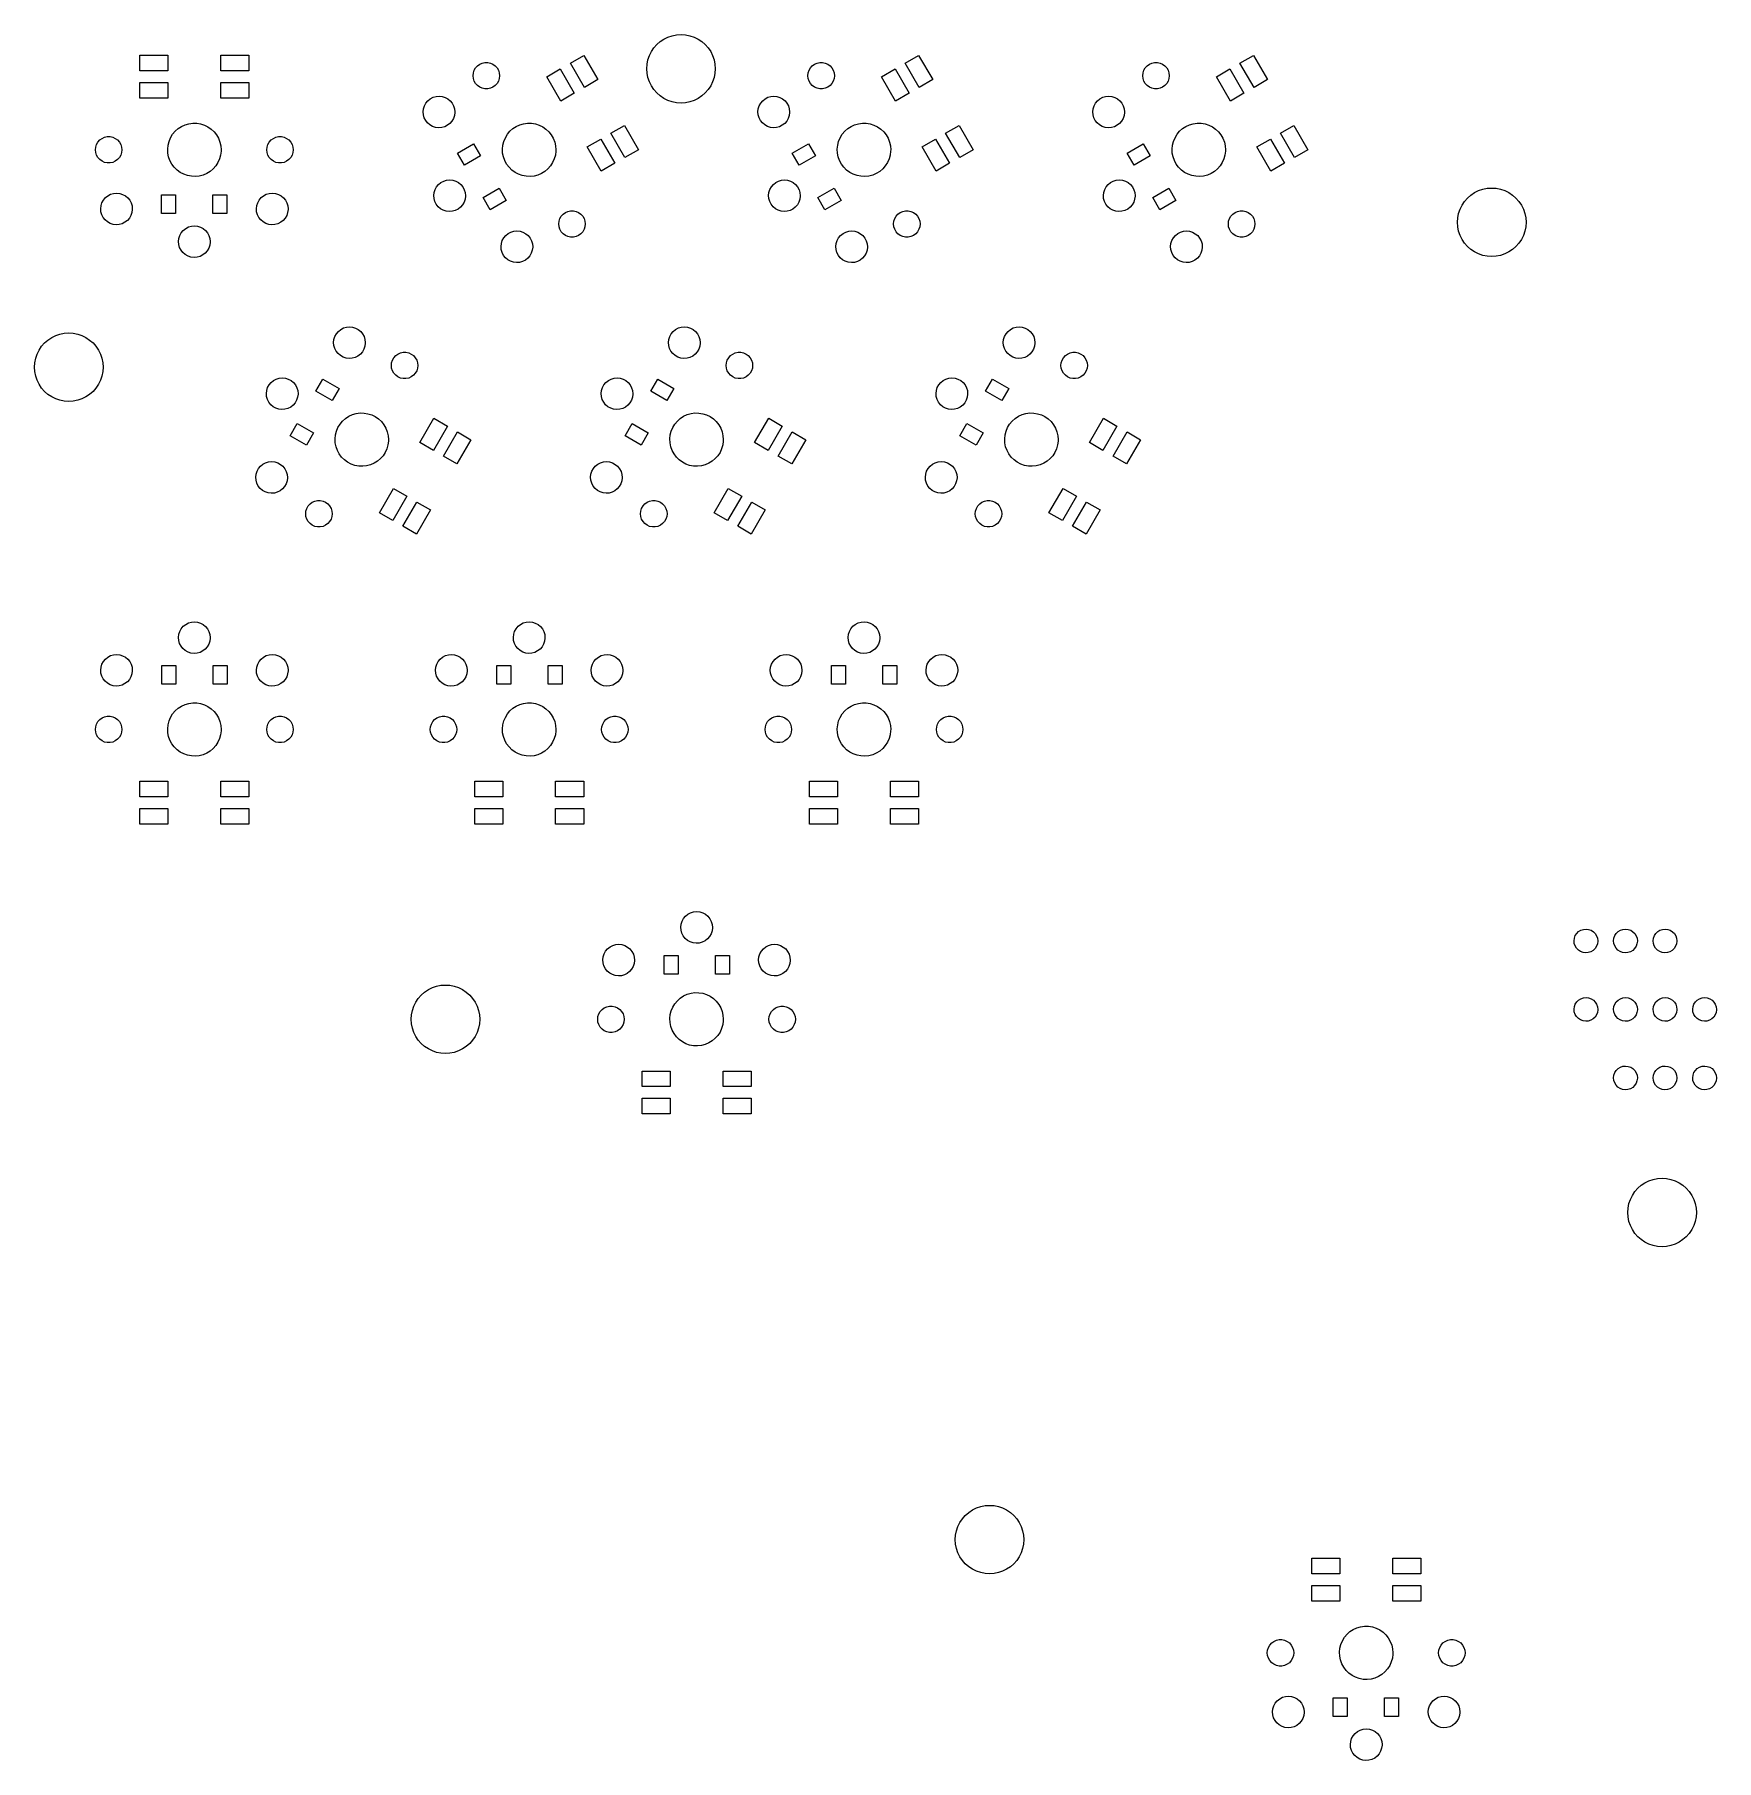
# Model space of a CAD drawing. Extents: x 145 to 253, y -175 to -64.
import ezdxf

# ---------------------------------------------------------------- set-up
doc = ezdxf.new("R2010")
doc.units = 0
doc.layers.add('BLACK', color=7, linetype='CONTINUOUS')

msp = doc.modelspace()

# ---------------------------------------------------------------- linework, layer by layer
at = {"layer": 'BLACK', "linetype": 'CONTINUOUS'}
for p, q in [((185.444, -64.3777), (185.661, -64.188)), ((185.661, -64.188), (185.9, -64.0281)), ((185.9, -64.0281), (186.158, -63.9008)), ((186.158, -63.9008), (186.431, -63.8083)), ((186.431, -63.8083), (186.713, -63.7522)), ((186.713, -63.7522), (187, -63.7333)), ((187, -63.7333), (187.287, -63.7522)), ((187.287, -63.7522), (187.569, -63.8083)), ((187.569, -63.8083), (187.842, -63.9008)), ((187.842, -63.9008), (188.1, -64.0281)), ((188.1, -64.0281), (188.339, -64.188)), ((188.339, -64.188), (188.556, -64.3777)), ((152.25, -66.065), (152.25, -65.065)), ((152.25, -65.065), (154.05, -65.065)), ((154.05, -65.065), (154.05, -66.065)), ((157.45, -66.065), (157.45, -65.065)), ((157.45, -65.065), (159.25, -65.065)), ((159.25, -65.065), (159.25, -66.065)), ((179.895, -65.5714), (180.761, -65.0714)), ((180.761, -65.0714), (181.661, -66.6303)), ((184.819, -65.6462), (184.875, -65.3639)), ((184.875, -65.3639), (184.967, -65.0914)), ((184.967, -65.0914), (185.095, -64.8333)), ((185.095, -64.8333), (185.255, -64.5941)), ((185.255, -64.5941), (185.444, -64.3777)), ((188.556, -64.3777), (188.745, -64.5941)), ((188.745, -64.5941), (188.905, -64.8333)), ((188.905, -64.8333), (189.033, -65.0914)), ((189.033, -65.0914), (189.125, -65.3639)), ((189.125, -65.3639), (189.181, -65.6462)), ((201.395, -65.5714), (202.261, -65.0714)), ((202.261, -65.0714), (203.161, -66.6303)), ((222.895, -65.5714), (223.761, -65.0714)), ((223.761, -65.0714), (224.661, -66.6303)), ((154.05, -66.065), (152.25, -66.065)), ((159.25, -66.065), (157.45, -66.065)), ((173.649, -66.3769), (173.668, -66.1999)), ((173.668, -66.5538), (173.649, -66.3769)), ((173.668, -66.1999), (173.723, -66.0308)), ((173.723, -66.0308), (173.812, -65.8767)), ((173.812, -65.8767), (173.931, -65.7445)), ((173.931, -65.7445), (174.075, -65.64)), ((174.075, -65.64), (174.237, -65.5676)), ((174.237, -65.5676), (174.411, -65.5306)), ((174.411, -65.5306), (174.589, -65.5306)), ((174.589, -65.5306), (174.763, -65.5676)), ((174.763, -65.5676), (174.925, -65.64)), ((174.925, -65.64), (175.069, -65.7445)), ((175.069, -65.7445), (175.188, -65.8767)), ((175.188, -65.8767), (175.277, -66.0308)), ((175.277, -66.0308), (175.332, -66.1999)), ((175.332, -66.1999), (175.351, -66.3769)), ((175.351, -66.3769), (175.332, -66.5538)), ((178.38, -66.4464), (179.246, -65.9464)), ((179.28, -68.0053), (178.38, -66.4464)), ((179.246, -65.9464), (180.146, -67.5053)), ((180.795, -67.1303), (179.895, -65.5714)), ((184.8, -65.9333), (184.819, -65.6462)), ((184.819, -66.2205), (184.8, -65.9333)), ((184.875, -66.5027), (184.819, -66.2205)), ((184.967, -66.7752), (184.875, -66.5027)), ((189.125, -66.5027), (189.033, -66.7752)), ((189.181, -66.2205), (189.125, -66.5027)), ((189.181, -65.6462), (189.2, -65.9333)), ((189.2, -65.9333), (189.181, -66.2205)), ((195.149, -66.3769), (195.168, -66.1999)), ((195.168, -66.5538), (195.149, -66.3769)), ((195.168, -66.1999), (195.223, -66.0308)), ((195.223, -66.0308), (195.312, -65.8767)), ((195.312, -65.8767), (195.431, -65.7445)), ((195.431, -65.7445), (195.575, -65.64)), ((195.575, -65.64), (195.737, -65.5676)), ((195.737, -65.5676), (195.911, -65.5306)), ((195.911, -65.5306), (196.089, -65.5306)), ((196.089, -65.5306), (196.263, -65.5676)), ((196.263, -65.5676), (196.425, -65.64)), ((196.425, -65.64), (196.569, -65.7445)), ((196.569, -65.7445), (196.688, -65.8767)), ((196.688, -65.8767), (196.777, -66.0308)), ((196.777, -66.0308), (196.832, -66.1999)), ((196.832, -66.1999), (196.851, -66.3769)), ((196.851, -66.3769), (196.832, -66.5538)), ((199.88, -66.4464), (200.746, -65.9464)), ((200.78, -68.0053), (199.88, -66.4464)), ((200.746, -65.9464), (201.646, -67.5053)), ((202.295, -67.1303), (201.395, -65.5714)), ((216.649, -66.3769), (216.668, -66.1999)), ((216.668, -66.5538), (216.649, -66.3769)), ((216.668, -66.1999), (216.723, -66.0308)), ((216.723, -66.0308), (216.812, -65.8767)), ((216.812, -65.8767), (216.931, -65.7445)), ((216.931, -65.7445), (217.075, -65.64)), ((217.075, -65.64), (217.237, -65.5676)), ((217.237, -65.5676), (217.411, -65.5306)), ((217.411, -65.5306), (217.589, -65.5306)), ((217.589, -65.5306), (217.763, -65.5676)), ((217.763, -65.5676), (217.925, -65.64)), ((217.925, -65.64), (218.069, -65.7445)), ((218.069, -65.7445), (218.188, -65.8767)), ((218.188, -65.8767), (218.277, -66.0308)), ((218.277, -66.0308), (218.332, -66.1999)), ((218.332, -66.1999), (218.351, -66.3769)), ((218.351, -66.3769), (218.332, -66.5538)), ((221.38, -66.4464), (222.246, -65.9464)), ((222.28, -68.0053), (221.38, -66.4464)), ((222.246, -65.9464), (223.146, -67.5053)), ((223.795, -67.1303), (222.895, -65.5714)), ((152.25, -67.815), (152.25, -66.815)), ((152.25, -66.815), (154.05, -66.815)), ((154.05, -66.815), (154.05, -67.815)), ((157.45, -67.815), (157.45, -66.815)), ((157.45, -66.815), (159.25, -66.815)), ((159.25, -66.815), (159.25, -67.815)), ((173.723, -66.723), (173.668, -66.5538)), ((173.812, -66.877), (173.723, -66.723)), ((173.931, -67.0092), (173.812, -66.877)), ((174.075, -67.1138), (173.931, -67.0092)), ((174.237, -67.1861), (174.075, -67.1138)), ((174.411, -67.2231), (174.237, -67.1861)), ((174.589, -67.2231), (174.411, -67.2231)), ((174.763, -67.1861), (174.589, -67.2231)), ((174.925, -67.1138), (174.763, -67.1861)), ((175.069, -67.0092), (174.925, -67.1138)), ((175.188, -66.877), (175.069, -67.0092)), ((175.277, -66.723), (175.188, -66.877)), ((175.332, -66.5538), (175.277, -66.723)), ((180.146, -67.5053), (179.28, -68.0053)), ((181.661, -66.6303), (180.795, -67.1303)), ((185.095, -67.0333), (184.967, -66.7752)), ((185.255, -67.2726), (185.095, -67.0333)), ((185.444, -67.489), (185.255, -67.2726)), ((185.661, -67.6787), (185.444, -67.489)), ((188.556, -67.489), (188.339, -67.6787)), ((188.745, -67.2726), (188.556, -67.489)), ((188.905, -67.0333), (188.745, -67.2726)), ((189.033, -66.7752), (188.905, -67.0333)), ((195.223, -66.723), (195.168, -66.5538)), ((195.312, -66.877), (195.223, -66.723)), ((195.431, -67.0092), (195.312, -66.877)), ((195.575, -67.1138), (195.431, -67.0092)), ((195.737, -67.1861), (195.575, -67.1138)), ((195.911, -67.2231), (195.737, -67.1861)), ((196.089, -67.2231), (195.911, -67.2231)), ((196.263, -67.1861), (196.089, -67.2231)), ((196.425, -67.1138), (196.263, -67.1861)), ((196.569, -67.0092), (196.425, -67.1138)), ((196.688, -66.877), (196.569, -67.0092)), ((196.777, -66.723), (196.688, -66.877)), ((196.832, -66.5538), (196.777, -66.723)), ((201.646, -67.5053), (200.78, -68.0053)), ((203.161, -66.6303), (202.295, -67.1303)), ((216.723, -66.723), (216.668, -66.5538)), ((216.812, -66.877), (216.723, -66.723)), ((216.931, -67.0092), (216.812, -66.877)), ((217.075, -67.1138), (216.931, -67.0092)), ((217.237, -67.1861), (217.075, -67.1138)), ((217.411, -67.2231), (217.237, -67.1861)), ((217.589, -67.2231), (217.411, -67.2231)), ((217.763, -67.1861), (217.589, -67.2231)), ((217.925, -67.1138), (217.763, -67.1861)), ((218.069, -67.0092), (217.925, -67.1138)), ((218.188, -66.877), (218.069, -67.0092)), ((218.277, -66.723), (218.188, -66.877)), ((218.332, -66.5538), (218.277, -66.723)), ((223.146, -67.5053), (222.28, -68.0053)), ((224.661, -66.6303), (223.795, -67.1303)), ((154.05, -67.815), (152.25, -67.815)), ((159.25, -67.815), (157.45, -67.815)), ((170.443, -68.6957), (170.465, -68.4986)), ((170.46, -68.8933), (170.443, -68.6957)), ((170.465, -68.4986), (170.525, -68.3096)), ((170.525, -68.3096), (170.621, -68.1359)), ((170.621, -68.1359), (170.748, -67.984)), ((170.748, -67.984), (170.903, -67.8597)), ((170.903, -67.8597), (171.079, -67.7679)), ((171.079, -67.7679), (171.269, -67.7119)), ((171.269, -67.7119), (171.466, -67.6939)), ((171.466, -67.6939), (171.663, -67.7146)), ((171.663, -67.7146), (171.853, -67.7733)), ((171.853, -67.7733), (172.027, -67.8676)), ((172.027, -67.8676), (172.18, -67.994)), ((172.18, -67.994), (172.305, -68.1476)), ((172.305, -68.1476), (172.398, -68.3227)), ((172.398, -68.3227), (172.456, -68.5125)), ((172.475, -68.7382), (172.45, -68.935)), ((172.456, -68.5125), (172.475, -68.7099)), ((172.475, -68.7099), (172.475, -68.7382)), ((185.9, -67.8386), (185.661, -67.6787)), ((186.158, -67.9659), (185.9, -67.8386)), ((186.431, -68.0584), (186.158, -67.9659)), ((186.713, -68.1145), (186.431, -68.0584)), ((187, -68.1333), (186.713, -68.1145)), ((187.287, -68.1145), (187, -68.1333)), ((187.569, -68.0584), (187.287, -68.1145)), ((187.842, -67.9659), (187.569, -68.0584)), ((188.1, -67.8386), (187.842, -67.9659)), ((188.339, -67.6787), (188.1, -67.8386)), ((191.943, -68.6957), (191.965, -68.4986)), ((191.96, -68.8933), (191.943, -68.6957)), ((191.965, -68.4986), (192.025, -68.3096)), ((192.025, -68.3096), (192.121, -68.1359)), ((192.121, -68.1359), (192.248, -67.984)), ((192.248, -67.984), (192.403, -67.8597)), ((192.403, -67.8597), (192.579, -67.7679)), ((192.579, -67.7679), (192.769, -67.7119)), ((192.769, -67.7119), (192.966, -67.6939)), ((192.966, -67.6939), (193.163, -67.7146)), ((193.163, -67.7146), (193.353, -67.7733)), ((193.353, -67.7733), (193.527, -67.8676)), ((193.527, -67.8676), (193.68, -67.994)), ((193.68, -67.994), (193.805, -68.1476)), ((193.805, -68.1476), (193.898, -68.3227)), ((193.898, -68.3227), (193.956, -68.5125)), ((193.975, -68.7382), (193.95, -68.935)), ((193.956, -68.5125), (193.975, -68.7099)), ((193.975, -68.7099), (193.975, -68.7382)), ((213.443, -68.6957), (213.465, -68.4986)), ((213.46, -68.8933), (213.443, -68.6957)), ((213.465, -68.4986), (213.525, -68.3096)), ((213.525, -68.3096), (213.621, -68.1359)), ((213.621, -68.1359), (213.748, -67.984)), ((213.748, -67.984), (213.903, -67.8597)), ((213.903, -67.8597), (214.079, -67.7679)), ((214.079, -67.7679), (214.269, -67.7119)), ((214.269, -67.7119), (214.466, -67.6939)), ((214.466, -67.6939), (214.663, -67.7146)), ((214.663, -67.7146), (214.853, -67.7733)), ((214.853, -67.7733), (215.027, -67.8676)), ((215.027, -67.8676), (215.18, -67.994)), ((215.18, -67.994), (215.305, -68.1476)), ((215.305, -68.1476), (215.398, -68.3227)), ((215.398, -68.3227), (215.456, -68.5125)), ((215.475, -68.7382), (215.45, -68.935)), ((215.456, -68.5125), (215.475, -68.7099)), ((215.475, -68.7099), (215.475, -68.7382)), ((154.517, -69.949), (154.706, -69.7798)), ((154.706, -69.7798), (154.919, -69.6405)), ((154.919, -69.6405), (155.15, -69.5341)), ((155.15, -69.5341), (155.394, -69.463)), ((155.394, -69.463), (155.645, -69.4287)), ((155.645, -69.4287), (155.899, -69.432)), ((155.899, -69.432), (156.15, -69.4729)), ((156.15, -69.4729), (156.392, -69.5503)), ((156.392, -69.5503), (156.62, -69.6627)), ((156.62, -69.6627), (156.829, -69.8076)), ((156.829, -69.8076), (157.014, -69.9817)), ((170.514, -69.0839), (170.46, -68.8933)), ((170.605, -69.2602), (170.514, -69.0839)), ((170.728, -69.4156), (170.605, -69.2602)), ((170.879, -69.5442), (170.728, -69.4156)), ((171.052, -69.6409), (170.879, -69.5442)), ((171.241, -69.7022), (171.052, -69.6409)), ((171.438, -69.7257), (171.241, -69.7022)), ((171.636, -69.7104), (171.438, -69.7257)), ((171.827, -69.6571), (171.636, -69.7104)), ((172.004, -69.5677), (171.827, -69.6571)), ((172.16, -69.4456), (172.004, -69.5677)), ((172.289, -69.2955), (172.16, -69.4456)), ((172.387, -69.1231), (172.289, -69.2955)), ((172.45, -68.935), (172.387, -69.1231)), ((176.017, -69.949), (176.206, -69.7798)), ((176.206, -69.7798), (176.419, -69.6405)), ((176.419, -69.6405), (176.65, -69.5341)), ((176.65, -69.5341), (176.894, -69.463)), ((176.894, -69.463), (177.145, -69.4287)), ((177.145, -69.4287), (177.399, -69.432)), ((177.399, -69.432), (177.65, -69.4729)), ((177.65, -69.4729), (177.892, -69.5503)), ((177.892, -69.5503), (178.12, -69.6627)), ((178.12, -69.6627), (178.329, -69.8076)), ((178.329, -69.8076), (178.514, -69.9817)), ((182.495, -70.0747), (183.361, -69.5747)), ((183.361, -69.5747), (184.261, -71.1336)), ((192.014, -69.0839), (191.96, -68.8933)), ((192.105, -69.2602), (192.014, -69.0839)), ((192.228, -69.4156), (192.105, -69.2602)), ((192.379, -69.5442), (192.228, -69.4156)), ((192.552, -69.6409), (192.379, -69.5442)), ((192.741, -69.7022), (192.552, -69.6409)), ((192.938, -69.7257), (192.741, -69.7022)), ((193.136, -69.7104), (192.938, -69.7257)), ((193.327, -69.6571), (193.136, -69.7104)), ((193.504, -69.5677), (193.327, -69.6571)), ((193.66, -69.4456), (193.504, -69.5677)), ((193.789, -69.2955), (193.66, -69.4456)), ((193.887, -69.1231), (193.789, -69.2955)), ((193.95, -68.935), (193.887, -69.1231)), ((197.517, -69.949), (197.706, -69.7798)), ((197.706, -69.7798), (197.919, -69.6405)), ((197.919, -69.6405), (198.15, -69.5341)), ((198.15, -69.5341), (198.394, -69.463)), ((198.394, -69.463), (198.645, -69.4287)), ((198.645, -69.4287), (198.899, -69.432)), ((198.899, -69.432), (199.15, -69.4729)), ((199.15, -69.4729), (199.392, -69.5503)), ((199.392, -69.5503), (199.62, -69.6627)), ((199.62, -69.6627), (199.829, -69.8076)), ((199.829, -69.8076), (200.014, -69.9817)), ((203.995, -70.0747), (204.861, -69.5747)), ((204.861, -69.5747), (205.761, -71.1336)), ((213.514, -69.0839), (213.46, -68.8933)), ((213.605, -69.2602), (213.514, -69.0839)), ((213.728, -69.4156), (213.605, -69.2602)), ((213.879, -69.5442), (213.728, -69.4156)), ((214.052, -69.6409), (213.879, -69.5442)), ((214.241, -69.7022), (214.052, -69.6409)), ((214.438, -69.7257), (214.241, -69.7022)), ((214.636, -69.7104), (214.438, -69.7257)), ((214.827, -69.6571), (214.636, -69.7104)), ((215.004, -69.5677), (214.827, -69.6571)), ((215.16, -69.4456), (215.004, -69.5677)), ((215.289, -69.2955), (215.16, -69.4456)), ((215.387, -69.1231), (215.289, -69.2955)), ((215.45, -68.935), (215.387, -69.1231)), ((219.017, -69.949), (219.206, -69.7798)), ((219.206, -69.7798), (219.419, -69.6405)), ((219.419, -69.6405), (219.65, -69.5341)), ((219.65, -69.5341), (219.894, -69.463)), ((219.894, -69.463), (220.145, -69.4287)), ((220.145, -69.4287), (220.399, -69.432)), ((220.399, -69.432), (220.65, -69.4729)), ((220.65, -69.4729), (220.892, -69.5503)), ((220.892, -69.5503), (221.12, -69.6627)), ((221.12, -69.6627), (221.329, -69.8076)), ((221.329, -69.8076), (221.514, -69.9817)), ((225.495, -70.0747), (226.361, -69.5747)), ((226.361, -69.5747), (227.261, -71.1336)), ((149.399, -71.14), (149.418, -70.9631)), ((149.418, -70.9631), (149.473, -70.7939)), ((149.473, -70.7939), (149.562, -70.6399)), ((149.562, -70.6399), (149.681, -70.5077)), ((149.681, -70.5077), (149.825, -70.4031)), ((149.825, -70.4031), (149.987, -70.3307)), ((149.987, -70.3307), (150.161, -70.2938)), ((150.161, -70.2938), (150.339, -70.2938)), ((150.339, -70.2938), (150.513, -70.3307)), ((150.513, -70.3307), (150.675, -70.4031)), ((150.675, -70.4031), (150.819, -70.5077)), ((150.819, -70.5077), (150.938, -70.6399)), ((150.938, -70.6399), (151.027, -70.7939)), ((151.027, -70.7939), (151.082, -70.9631)), ((151.082, -70.9631), (151.101, -71.14)), ((154.036, -71.0951), (154.062, -70.8423)), ((154.062, -70.8423), (154.124, -70.596)), ((154.124, -70.596), (154.222, -70.3616)), ((154.222, -70.3616), (154.354, -70.1444)), ((154.354, -70.1444), (154.517, -69.949)), ((157.014, -69.9817), (157.171, -70.1813)), ((157.171, -70.1813), (157.297, -70.4019)), ((157.297, -70.4019), (157.39, -70.6387)), ((157.39, -70.6387), (157.446, -70.8866)), ((157.446, -70.8866), (157.464, -71.14)), ((160.399, -71.14), (160.418, -70.9631)), ((160.418, -70.9631), (160.473, -70.7939)), ((160.473, -70.7939), (160.562, -70.6399)), ((160.562, -70.6399), (160.681, -70.5077)), ((160.681, -70.5077), (160.825, -70.4031)), ((160.825, -70.4031), (160.987, -70.3307)), ((160.987, -70.3307), (161.161, -70.2938)), ((161.161, -70.2938), (161.339, -70.2938)), ((161.339, -70.2938), (161.513, -70.3307)), ((161.513, -70.3307), (161.675, -70.4031)), ((161.675, -70.4031), (161.819, -70.5077)), ((161.819, -70.5077), (161.938, -70.6399)), ((161.938, -70.6399), (162.027, -70.7939)), ((162.027, -70.7939), (162.082, -70.9631)), ((162.082, -70.9631), (162.101, -71.14)), ((172.641, -71.3563), (173.68, -70.7563)), ((173.68, -70.7563), (174.13, -71.5357)), ((175.536, -71.0951), (175.562, -70.8423)), ((175.562, -70.8423), (175.624, -70.596)), ((175.624, -70.596), (175.722, -70.3616)), ((175.722, -70.3616), (175.854, -70.1444)), ((175.854, -70.1444), (176.017, -69.949)), ((178.514, -69.9817), (178.671, -70.1813)), ((178.671, -70.1813), (178.797, -70.4019)), ((178.797, -70.4019), (178.89, -70.6387)), ((178.89, -70.6387), (178.946, -70.8866)), ((178.946, -70.8866), (178.964, -71.14)), ((180.98, -70.9497), (181.846, -70.4497)), ((181.88, -72.5086), (180.98, -70.9497)), ((181.846, -70.4497), (182.746, -72.0086)), ((183.395, -71.6336), (182.495, -70.0747)), ((194.141, -71.3563), (195.18, -70.7563)), ((195.18, -70.7563), (195.63, -71.5357)), ((197.036, -71.0951), (197.062, -70.8423)), ((197.062, -70.8423), (197.124, -70.596)), ((197.124, -70.596), (197.222, -70.3616)), ((197.222, -70.3616), (197.354, -70.1444)), ((197.354, -70.1444), (197.517, -69.949)), ((200.014, -69.9817), (200.171, -70.1813)), ((200.171, -70.1813), (200.297, -70.4019)), ((200.297, -70.4019), (200.39, -70.6387)), ((200.39, -70.6387), (200.446, -70.8866)), ((200.446, -70.8866), (200.464, -71.14)), ((202.48, -70.9497), (203.346, -70.4497)), ((203.38, -72.5086), (202.48, -70.9497)), ((203.346, -70.4497), (204.246, -72.0086)), ((204.895, -71.6336), (203.995, -70.0747)), ((215.641, -71.3563), (216.68, -70.7563)), ((216.68, -70.7563), (217.13, -71.5357)), ((218.536, -71.0951), (218.562, -70.8423)), ((218.562, -70.8423), (218.624, -70.596)), ((218.624, -70.596), (218.722, -70.3616)), ((218.722, -70.3616), (218.854, -70.1444)), ((218.854, -70.1444), (219.017, -69.949)), ((221.514, -69.9817), (221.671, -70.1813)), ((221.671, -70.1813), (221.797, -70.4019)), ((221.797, -70.4019), (221.89, -70.6387)), ((221.89, -70.6387), (221.946, -70.8866)), ((221.946, -70.8866), (221.964, -71.14)), ((223.98, -70.9497), (224.846, -70.4497)), ((224.88, -72.5086), (223.98, -70.9497)), ((224.846, -70.4497), (225.746, -72.0086)), ((226.395, -71.6336), (225.495, -70.0747)), ((149.418, -71.3169), (149.399, -71.14)), ((149.473, -71.4861), (149.418, -71.3169)), ((149.562, -71.6401), (149.473, -71.4861)), ((149.681, -71.7723), (149.562, -71.6401)), ((149.825, -71.8769), (149.681, -71.7723)), ((149.987, -71.9493), (149.825, -71.8769)), ((150.161, -71.9862), (149.987, -71.9493)), ((150.339, -71.9862), (150.161, -71.9862)), ((150.513, -71.9493), (150.339, -71.9862)), ((150.675, -71.8769), (150.513, -71.9493)), ((150.819, -71.7723), (150.675, -71.8769)), ((150.938, -71.6401), (150.819, -71.7723)), ((151.027, -71.4861), (150.938, -71.6401)), ((151.082, -71.3169), (151.027, -71.4861)), ((151.101, -71.14), (151.082, -71.3169)), ((154.048, -71.3489), (154.036, -71.0951)), ((154.098, -71.5982), (154.048, -71.3489)), ((154.184, -71.8374), (154.098, -71.5982)), ((154.304, -72.0612), (154.184, -71.8374)), ((154.456, -72.2648), (154.304, -72.0612)), ((157.257, -71.9581), (157.119, -72.1718)), ((157.361, -71.7264), (157.257, -71.9581)), ((157.43, -71.4818), (157.361, -71.7264)), ((157.462, -71.2297), (157.43, -71.4818)), ((157.464, -71.14), (157.462, -71.2297)), ((160.418, -71.3169), (160.399, -71.14)), ((160.473, -71.4861), (160.418, -71.3169)), ((160.562, -71.6401), (160.473, -71.4861)), ((160.681, -71.7723), (160.562, -71.6401)), ((160.825, -71.8769), (160.681, -71.7723)), ((160.987, -71.9493), (160.825, -71.8769)), ((161.161, -71.9862), (160.987, -71.9493)), ((161.339, -71.9862), (161.161, -71.9862)), ((161.513, -71.9493), (161.339, -71.9862)), ((161.675, -71.8769), (161.513, -71.9493)), ((161.819, -71.7723), (161.675, -71.8769)), ((161.938, -71.6401), (161.819, -71.7723)), ((162.027, -71.4861), (161.938, -71.6401)), ((162.082, -71.3169), (162.027, -71.4861)), ((162.101, -71.14), (162.082, -71.3169)), ((173.091, -72.1357), (172.641, -71.3563)), ((174.13, -71.5357), (173.091, -72.1357)), ((175.548, -71.3489), (175.536, -71.0951)), ((175.598, -71.5982), (175.548, -71.3489)), ((175.684, -71.8374), (175.598, -71.5982)), ((175.804, -72.0612), (175.684, -71.8374)), ((175.956, -72.2648), (175.804, -72.0612)), ((178.757, -71.9581), (178.619, -72.1718)), ((178.861, -71.7264), (178.757, -71.9581)), ((178.93, -71.4818), (178.861, -71.7264)), ((178.962, -71.2297), (178.93, -71.4818)), ((178.964, -71.14), (178.962, -71.2297)), ((182.746, -72.0086), (181.88, -72.5086)), ((184.261, -71.1336), (183.395, -71.6336)), ((194.591, -72.1357), (194.141, -71.3563)), ((195.63, -71.5357), (194.591, -72.1357)), ((197.048, -71.3489), (197.036, -71.0951)), ((197.098, -71.5982), (197.048, -71.3489)), ((197.184, -71.8374), (197.098, -71.5982)), ((197.304, -72.0612), (197.184, -71.8374)), ((197.456, -72.2648), (197.304, -72.0612)), ((200.257, -71.9581), (200.119, -72.1718)), ((200.361, -71.7264), (200.257, -71.9581)), ((200.43, -71.4818), (200.361, -71.7264)), ((200.462, -71.2297), (200.43, -71.4818)), ((200.464, -71.14), (200.462, -71.2297)), ((204.246, -72.0086), (203.38, -72.5086)), ((205.761, -71.1336), (204.895, -71.6336)), ((216.091, -72.1357), (215.641, -71.3563)), ((217.13, -71.5357), (216.091, -72.1357)), ((218.548, -71.3489), (218.536, -71.0951)), ((218.598, -71.5982), (218.548, -71.3489)), ((218.684, -71.8374), (218.598, -71.5982)), ((218.804, -72.0612), (218.684, -71.8374)), ((218.956, -72.2648), (218.804, -72.0612)), ((221.757, -71.9581), (221.619, -72.1718)), ((221.861, -71.7264), (221.757, -71.9581)), ((221.93, -71.4818), (221.861, -71.7264)), ((221.962, -71.2297), (221.93, -71.4818)), ((221.964, -71.14), (221.962, -71.2297)), ((225.746, -72.0086), (224.88, -72.5086)), ((227.261, -71.1336), (226.395, -71.6336)), ((154.637, -72.4437), (154.456, -72.2648)), ((154.841, -72.594), (154.637, -72.4437)), ((155.066, -72.7123), (154.841, -72.594)), ((155.306, -72.7961), (155.066, -72.7123)), ((155.556, -72.8435), (155.306, -72.7961)), ((155.81, -72.8535), (155.556, -72.8435)), ((156.062, -72.8258), (155.81, -72.8535)), ((156.308, -72.7611), (156.062, -72.8258)), ((156.542, -72.6608), (156.308, -72.7611)), ((156.758, -72.5271), (156.542, -72.6608)), ((156.952, -72.3629), (156.758, -72.5271)), ((157.119, -72.1718), (156.952, -72.3629)), ((171.584, -73.2398), (171.76, -73.148)), ((171.76, -73.148), (171.95, -73.092)), ((171.95, -73.092), (172.148, -73.074)), ((172.148, -73.074), (172.345, -73.0948)), ((172.345, -73.0948), (172.534, -73.1534)), ((172.534, -73.1534), (172.709, -73.2477)), ((176.137, -72.4437), (175.956, -72.2648)), ((176.341, -72.594), (176.137, -72.4437)), ((176.566, -72.7123), (176.341, -72.594)), ((176.806, -72.7961), (176.566, -72.7123)), ((177.056, -72.8435), (176.806, -72.7961)), ((177.31, -72.8535), (177.056, -72.8435)), ((177.562, -72.8258), (177.31, -72.8535)), ((177.808, -72.7611), (177.562, -72.8258)), ((178.042, -72.6608), (177.808, -72.7611)), ((178.258, -72.5271), (178.042, -72.6608)), ((178.452, -72.3629), (178.258, -72.5271)), ((178.619, -72.1718), (178.452, -72.3629)), ((193.084, -73.2398), (193.26, -73.148)), ((193.26, -73.148), (193.45, -73.092)), ((193.45, -73.092), (193.648, -73.074)), ((193.648, -73.074), (193.845, -73.0948)), ((193.845, -73.0948), (194.034, -73.1534)), ((194.034, -73.1534), (194.209, -73.2477)), ((197.637, -72.4437), (197.456, -72.2648)), ((197.841, -72.594), (197.637, -72.4437)), ((198.066, -72.7123), (197.841, -72.594)), ((198.306, -72.7961), (198.066, -72.7123)), ((198.556, -72.8435), (198.306, -72.7961)), ((198.81, -72.8535), (198.556, -72.8435)), ((199.062, -72.8258), (198.81, -72.8535)), ((199.308, -72.7611), (199.062, -72.8258)), ((199.542, -72.6608), (199.308, -72.7611)), ((199.758, -72.5271), (199.542, -72.6608)), ((199.952, -72.3629), (199.758, -72.5271)), ((200.119, -72.1718), (199.952, -72.3629)), ((214.584, -73.2398), (214.76, -73.148)), ((214.76, -73.148), (214.95, -73.092)), ((214.95, -73.092), (215.148, -73.074)), ((215.148, -73.074), (215.345, -73.0948)), ((215.345, -73.0948), (215.534, -73.1534)), ((215.534, -73.1534), (215.709, -73.2477)), ((219.137, -72.4437), (218.956, -72.2648)), ((219.341, -72.594), (219.137, -72.4437)), ((219.566, -72.7123), (219.341, -72.594)), ((219.806, -72.7961), (219.566, -72.7123)), ((220.056, -72.8435), (219.806, -72.7961)), ((220.31, -72.8535), (220.056, -72.8435)), ((220.562, -72.8258), (220.31, -72.8535)), ((220.808, -72.7611), (220.562, -72.8258)), ((221.042, -72.6608), (220.808, -72.7611)), ((221.258, -72.5271), (221.042, -72.6608)), ((221.452, -72.3629), (221.258, -72.5271)), ((221.619, -72.1718), (221.452, -72.3629)), ((149.912, -74.366), (150.039, -74.2141)), ((150.039, -74.2141), (150.194, -74.0898)), ((150.194, -74.0898), (150.369, -73.998)), ((150.369, -73.998), (150.56, -73.942)), ((150.56, -73.942), (150.757, -73.924)), ((150.757, -73.924), (150.954, -73.9448)), ((150.954, -73.9448), (151.144, -74.0034)), ((151.144, -74.0034), (151.318, -74.0977)), ((151.318, -74.0977), (151.471, -74.2241)), ((151.471, -74.2241), (151.596, -74.3778)), ((153.633, -75.24), (153.633, -74.04)), ((153.633, -74.04), (154.533, -74.04)), ((154.533, -74.04), (154.533, -75.24)), ((156.933, -75.24), (156.933, -74.04)), ((156.933, -74.04), (157.833, -74.04)), ((157.833, -74.04), (157.833, -75.24)), ((159.912, -74.366), (160.039, -74.2141)), ((160.039, -74.2141), (160.194, -74.0898)), ((160.194, -74.0898), (160.369, -73.998)), ((160.369, -73.998), (160.56, -73.942)), ((160.56, -73.942), (160.757, -73.924)), ((160.757, -73.924), (160.954, -73.9448)), ((160.954, -73.9448), (161.144, -74.0034)), ((161.144, -74.0034), (161.318, -74.0977)), ((161.318, -74.0977), (161.471, -74.2241)), ((161.471, -74.2241), (161.596, -74.3778)), ((171.125, -74.0758), (171.147, -73.8788)), ((171.141, -74.2734), (171.125, -74.0758)), ((171.196, -74.464), (171.141, -74.2734)), ((171.147, -73.8788), (171.207, -73.6898)), ((171.207, -73.6898), (171.302, -73.516)), ((171.302, -73.516), (171.43, -73.3641)), ((171.43, -73.3641), (171.584, -73.2398)), ((172.709, -73.2477), (172.861, -73.3741)), ((172.861, -73.3741), (172.987, -73.5278)), ((172.987, -73.5278), (173.08, -73.7028)), ((173.08, -73.7028), (173.137, -73.8927)), ((173.156, -74.1184), (173.131, -74.3151)), ((173.137, -73.8927), (173.156, -74.09)), ((173.156, -74.09), (173.156, -74.1184)), ((174.291, -74.2141), (175.33, -73.6141)), ((174.741, -74.9936), (174.291, -74.2141)), ((175.33, -73.6141), (175.78, -74.3936)), ((192.625, -74.0758), (192.647, -73.8788)), ((192.641, -74.2734), (192.625, -74.0758)), ((192.696, -74.464), (192.641, -74.2734)), ((192.647, -73.8788), (192.707, -73.6898)), ((192.707, -73.6898), (192.802, -73.516)), ((192.802, -73.516), (192.93, -73.3641)), ((192.93, -73.3641), (193.084, -73.2398)), ((194.209, -73.2477), (194.361, -73.3741)), ((194.361, -73.3741), (194.487, -73.5278)), ((194.487, -73.5278), (194.58, -73.7028)), ((194.58, -73.7028), (194.637, -73.8927)), ((194.656, -74.1184), (194.631, -74.3151)), ((194.637, -73.8927), (194.656, -74.09)), ((194.656, -74.09), (194.656, -74.1184)), ((195.791, -74.2141), (196.83, -73.6141)), ((196.241, -74.9936), (195.791, -74.2141)), ((196.83, -73.6141), (197.28, -74.3936)), ((214.125, -74.0758), (214.147, -73.8788)), ((214.141, -74.2734), (214.125, -74.0758)), ((214.196, -74.464), (214.141, -74.2734)), ((214.147, -73.8788), (214.207, -73.6898)), ((214.207, -73.6898), (214.302, -73.516)), ((214.302, -73.516), (214.43, -73.3641)), ((214.43, -73.3641), (214.584, -73.2398)), ((215.709, -73.2477), (215.861, -73.3741)), ((215.861, -73.3741), (215.987, -73.5278)), ((215.987, -73.5278), (216.08, -73.7028)), ((216.08, -73.7028), (216.137, -73.8927)), ((216.156, -74.1184), (216.131, -74.3151)), ((216.137, -73.8927), (216.156, -74.09)), ((216.156, -74.09), (216.156, -74.1184)), ((217.291, -74.2141), (218.33, -73.6141)), ((217.741, -74.9936), (217.291, -74.2141)), ((218.33, -73.6141), (218.78, -74.3936)), ((237.317, -74.4557), (237.507, -74.2394)), ((237.507, -74.2394), (237.723, -74.0496)), ((237.723, -74.0496), (237.962, -73.8897)), ((237.962, -73.8897), (238.221, -73.7625)), ((238.221, -73.7625), (238.493, -73.67)), ((238.493, -73.67), (238.775, -73.6138)), ((238.775, -73.6138), (239.062, -73.595)), ((239.062, -73.595), (239.35, -73.6138)), ((239.35, -73.6138), (239.632, -73.67)), ((239.632, -73.67), (239.904, -73.7625)), ((239.904, -73.7625), (240.162, -73.8897)), ((240.162, -73.8897), (240.402, -74.0496)), ((240.402, -74.0496), (240.618, -74.2394)), ((240.618, -74.2394), (240.808, -74.4557)), ((149.734, -74.9258), (149.756, -74.7288)), ((149.751, -75.1234), (149.734, -74.9258)), ((149.805, -75.314), (149.751, -75.1234)), ((149.756, -74.7288), (149.816, -74.5398)), ((149.896, -75.4904), (149.805, -75.314)), ((149.816, -74.5398), (149.912, -74.366)), ((151.678, -75.3532), (151.58, -75.5257)), ((151.596, -74.3778), (151.689, -74.5528)), ((151.741, -75.1651), (151.678, -75.3532)), ((151.689, -74.5528), (151.747, -74.7427)), ((151.766, -74.9684), (151.741, -75.1651)), ((151.747, -74.7427), (151.766, -74.94)), ((151.766, -74.94), (151.766, -74.9684)), ((154.533, -75.24), (153.633, -75.24)), ((157.833, -75.24), (156.933, -75.24)), ((159.734, -74.9258), (159.756, -74.7288)), ((159.751, -75.1234), (159.734, -74.9258)), ((159.805, -75.314), (159.751, -75.1234)), ((159.756, -74.7288), (159.816, -74.5398)), ((159.896, -75.4904), (159.805, -75.314)), ((159.816, -74.5398), (159.912, -74.366)), ((161.678, -75.3532), (161.58, -75.5257)), ((161.596, -74.3778), (161.689, -74.5528)), ((161.741, -75.1651), (161.678, -75.3532)), ((161.689, -74.5528), (161.747, -74.7427)), ((161.766, -74.9684), (161.741, -75.1651)), ((161.747, -74.7427), (161.766, -74.94)), ((161.766, -74.94), (161.766, -74.9684)), ((171.286, -74.6404), (171.196, -74.464)), ((171.41, -74.7958), (171.286, -74.6404)), ((171.561, -74.9243), (171.41, -74.7958)), ((171.734, -75.021), (171.561, -74.9243)), ((171.922, -75.0823), (171.734, -75.021)), ((172.119, -75.1058), (171.922, -75.0823)), ((172.317, -75.0906), (172.119, -75.1058)), ((172.508, -75.0372), (172.317, -75.0906)), ((172.685, -74.9478), (172.508, -75.0372)), ((172.841, -74.8258), (172.685, -74.9478)), ((172.971, -74.6757), (172.841, -74.8258)), ((173.069, -74.5032), (172.971, -74.6757)), ((173.131, -74.3151), (173.069, -74.5032)), ((175.78, -74.3936), (174.741, -74.9936)), ((179.312, -75.403), (179.431, -75.2708)), ((179.431, -75.2708), (179.575, -75.1662)), ((179.575, -75.1662), (179.737, -75.0939)), ((179.737, -75.0939), (179.911, -75.0569)), ((179.911, -75.0569), (180.089, -75.0569)), ((180.089, -75.0569), (180.263, -75.0939)), ((180.263, -75.0939), (180.425, -75.1662)), ((180.425, -75.1662), (180.569, -75.2708)), ((180.569, -75.2708), (180.688, -75.403)), ((192.786, -74.6404), (192.696, -74.464)), ((192.91, -74.7958), (192.786, -74.6404)), ((193.061, -74.9243), (192.91, -74.7958)), ((193.234, -75.021), (193.061, -74.9243)), ((193.422, -75.0823), (193.234, -75.021)), ((193.619, -75.1058), (193.422, -75.0823)), ((193.817, -75.0906), (193.619, -75.1058)), ((194.008, -75.0372), (193.817, -75.0906)), ((194.185, -74.9478), (194.008, -75.0372)), ((194.341, -74.8258), (194.185, -74.9478)), ((194.471, -74.6757), (194.341, -74.8258)), ((194.569, -74.5032), (194.471, -74.6757)), ((194.631, -74.3151), (194.569, -74.5032)), ((197.28, -74.3936), (196.241, -74.9936)), ((200.812, -75.403), (200.931, -75.2708)), ((200.931, -75.2708), (201.075, -75.1662)), ((201.075, -75.1662), (201.237, -75.0939)), ((201.237, -75.0939), (201.411, -75.0569)), ((201.411, -75.0569), (201.589, -75.0569)), ((201.589, -75.0569), (201.763, -75.0939)), ((201.763, -75.0939), (201.925, -75.1662)), ((201.925, -75.1662), (202.069, -75.2708)), ((202.069, -75.2708), (202.188, -75.403)), ((214.286, -74.6404), (214.196, -74.464)), ((214.41, -74.7958), (214.286, -74.6404)), ((214.561, -74.9243), (214.41, -74.7958)), ((214.734, -75.021), (214.561, -74.9243)), ((214.922, -75.0823), (214.734, -75.021)), ((215.119, -75.1058), (214.922, -75.0823)), ((215.317, -75.0906), (215.119, -75.1058)), ((215.508, -75.0372), (215.317, -75.0906)), ((215.685, -74.9478), (215.508, -75.0372)), ((215.841, -74.8258), (215.685, -74.9478)), ((215.971, -74.6757), (215.841, -74.8258)), ((216.069, -74.5032), (215.971, -74.6757)), ((216.131, -74.3151), (216.069, -74.5032)), ((218.78, -74.3936), (217.741, -74.9936)), ((222.312, -75.403), (222.431, -75.2708)), ((222.431, -75.2708), (222.575, -75.1662)), ((222.575, -75.1662), (222.737, -75.0939)), ((222.737, -75.0939), (222.911, -75.0569)), ((222.911, -75.0569), (223.089, -75.0569)), ((223.089, -75.0569), (223.263, -75.0939)), ((223.263, -75.0939), (223.425, -75.1662)), ((223.425, -75.1662), (223.569, -75.2708)), ((223.569, -75.2708), (223.688, -75.403)), ((236.881, -75.5078), (236.937, -75.2256)), ((236.937, -75.2256), (237.03, -74.9531)), ((237.03, -74.9531), (237.157, -74.695)), ((237.157, -74.695), (237.317, -74.4557)), ((240.808, -74.4557), (240.968, -74.695)), ((240.968, -74.695), (241.095, -74.9531)), ((241.095, -74.9531), (241.188, -75.2256)), ((241.188, -75.2256), (241.244, -75.5078)), ((150.019, -75.6458), (149.896, -75.4904)), ((150.17, -75.7743), (150.019, -75.6458)), ((150.343, -75.871), (150.17, -75.7743)), ((150.532, -75.9323), (150.343, -75.871)), ((150.729, -75.9558), (150.532, -75.9323)), ((150.926, -75.9406), (150.729, -75.9558)), ((151.117, -75.8872), (150.926, -75.9406)), ((151.294, -75.7978), (151.117, -75.8872)), ((151.451, -75.6758), (151.294, -75.7978)), ((151.58, -75.5257), (151.451, -75.6758)), ((154.816, -76.6398), (154.912, -76.466)), ((154.912, -76.466), (155.039, -76.3141)), ((155.039, -76.3141), (155.194, -76.1898)), ((155.194, -76.1898), (155.369, -76.098)), ((155.369, -76.098), (155.56, -76.042)), ((155.56, -76.042), (155.757, -76.024)), ((155.757, -76.024), (155.954, -76.0448)), ((155.954, -76.0448), (156.144, -76.1034)), ((156.144, -76.1034), (156.318, -76.1977)), ((156.318, -76.1977), (156.471, -76.3241)), ((156.471, -76.3241), (156.596, -76.4778)), ((156.596, -76.4778), (156.689, -76.6528)), ((160.019, -75.6458), (159.896, -75.4904)), ((160.17, -75.7743), (160.019, -75.6458)), ((160.343, -75.871), (160.17, -75.7743)), ((160.532, -75.9323), (160.343, -75.871)), ((160.729, -75.9558), (160.532, -75.9323)), ((160.926, -75.9406), (160.729, -75.9558)), ((161.117, -75.8872), (160.926, -75.9406)), ((161.294, -75.7978), (161.117, -75.8872)), ((161.451, -75.6758), (161.294, -75.7978)), ((161.58, -75.5257), (161.451, -75.6758)), ((175.903, -76.52), (176.079, -76.4281)), ((176.079, -76.4281), (176.269, -76.3721)), ((176.269, -76.3721), (176.466, -76.3542)), ((176.466, -76.3542), (176.663, -76.3749)), ((176.663, -76.3749), (176.853, -76.4335)), ((176.853, -76.4335), (177.027, -76.5278)), ((179.149, -75.9031), (179.168, -75.7262)), ((179.168, -76.0801), (179.149, -75.9031)), ((179.168, -75.7262), (179.223, -75.557)), ((179.223, -76.2492), (179.168, -76.0801)), ((179.223, -75.557), (179.312, -75.403)), ((179.312, -76.4033), (179.223, -76.2492)), ((179.431, -76.5355), (179.312, -76.4033)), ((180.688, -76.4033), (180.569, -76.5355)), ((180.688, -75.403), (180.777, -75.557)), ((180.777, -76.2492), (180.688, -76.4033)), ((180.777, -75.557), (180.832, -75.7262)), ((180.832, -76.0801), (180.777, -76.2492)), ((180.832, -75.7262), (180.851, -75.9031)), ((180.851, -75.9031), (180.832, -76.0801)), ((197.403, -76.52), (197.579, -76.4281)), ((197.579, -76.4281), (197.769, -76.3721)), ((197.769, -76.3721), (197.966, -76.3542)), ((197.966, -76.3542), (198.163, -76.3749)), ((198.163, -76.3749), (198.353, -76.4335)), ((198.353, -76.4335), (198.527, -76.5278)), ((200.649, -75.9031), (200.668, -75.7262)), ((200.668, -76.0801), (200.649, -75.9031)), ((200.668, -75.7262), (200.723, -75.557)), ((200.723, -76.2492), (200.668, -76.0801)), ((200.723, -75.557), (200.812, -75.403)), ((200.812, -76.4033), (200.723, -76.2492)), ((200.931, -76.5355), (200.812, -76.4033)), ((202.188, -76.4033), (202.069, -76.5355)), ((202.188, -75.403), (202.277, -75.557)), ((202.277, -76.2492), (202.188, -76.4033)), ((202.277, -75.557), (202.332, -75.7262)), ((202.332, -76.0801), (202.277, -76.2492)), ((202.332, -75.7262), (202.351, -75.9031)), ((202.351, -75.9031), (202.332, -76.0801)), ((218.903, -76.52), (219.079, -76.4281)), ((219.079, -76.4281), (219.269, -76.3721)), ((219.269, -76.3721), (219.466, -76.3542)), ((219.466, -76.3542), (219.663, -76.3749)), ((219.663, -76.3749), (219.853, -76.4335)), ((219.853, -76.4335), (220.027, -76.5278)), ((222.149, -75.9031), (222.168, -75.7262)), ((222.168, -76.0801), (222.149, -75.9031)), ((222.168, -75.7262), (222.223, -75.557)), ((222.223, -76.2492), (222.168, -76.0801)), ((222.223, -75.557), (222.312, -75.403)), ((222.312, -76.4033), (222.223, -76.2492)), ((222.431, -76.5355), (222.312, -76.4033)), ((223.688, -76.4033), (223.569, -76.5355)), ((223.688, -75.403), (223.777, -75.557)), ((223.777, -76.2492), (223.688, -76.4033)), ((223.777, -75.557), (223.832, -75.7262)), ((223.832, -76.0801), (223.777, -76.2492)), ((223.832, -75.7262), (223.851, -75.9031)), ((223.851, -75.9031), (223.832, -76.0801)), ((236.862, -75.795), (236.881, -75.5078)), ((236.881, -76.0822), (236.862, -75.795)), ((236.937, -76.3644), (236.881, -76.0822)), ((237.03, -76.6369), (236.937, -76.3644)), ((241.188, -76.3644), (241.095, -76.6369)), ((241.244, -76.0822), (241.188, -76.3644)), ((241.244, -75.5078), (241.262, -75.795)), ((241.262, -75.795), (241.244, -76.0822)), ((154.734, -77.0258), (154.756, -76.8288)), ((154.751, -77.2234), (154.734, -77.0258)), ((154.805, -77.414), (154.751, -77.2234)), ((154.756, -76.8288), (154.816, -76.6398)), ((154.896, -77.5904), (154.805, -77.414)), ((155.019, -77.7458), (154.896, -77.5904)), ((156.678, -77.4532), (156.58, -77.6257)), ((156.741, -77.2651), (156.678, -77.4532)), ((156.689, -76.6528), (156.747, -76.8427)), ((156.766, -77.0684), (156.741, -77.2651)), ((156.747, -76.8427), (156.766, -77.04)), ((156.766, -77.04), (156.766, -77.0684)), ((175.443, -77.3559), (175.465, -77.1589)), ((175.46, -77.5535), (175.443, -77.3559)), ((175.514, -77.7441), (175.46, -77.5535)), ((175.465, -77.1589), (175.525, -76.9699)), ((175.525, -76.9699), (175.621, -76.7961)), ((175.621, -76.7961), (175.748, -76.6442)), ((175.748, -76.6442), (175.903, -76.52)), ((177.027, -76.5278), (177.18, -76.6542)), ((177.18, -76.6542), (177.305, -76.8079)), ((177.305, -76.8079), (177.398, -76.983)), ((177.45, -77.5952), (177.387, -77.7834)), ((177.398, -76.983), (177.456, -77.1728)), ((177.475, -77.3985), (177.45, -77.5952)), ((177.456, -77.1728), (177.475, -77.3701)), ((177.475, -77.3701), (177.475, -77.3985)), ((179.575, -76.64), (179.431, -76.5355)), ((179.737, -76.7124), (179.575, -76.64)), ((179.911, -76.7494), (179.737, -76.7124)), ((180.089, -76.7494), (179.911, -76.7494)), ((180.263, -76.7124), (180.089, -76.7494)), ((180.425, -76.64), (180.263, -76.7124)), ((180.569, -76.5355), (180.425, -76.64)), ((196.943, -77.3559), (196.965, -77.1589)), ((196.96, -77.5535), (196.943, -77.3559)), ((197.014, -77.7441), (196.96, -77.5535)), ((196.965, -77.1589), (197.025, -76.9699)), ((197.025, -76.9699), (197.121, -76.7961)), ((197.121, -76.7961), (197.248, -76.6442)), ((197.248, -76.6442), (197.403, -76.52)), ((198.527, -76.5278), (198.68, -76.6542)), ((198.68, -76.6542), (198.805, -76.8079)), ((198.805, -76.8079), (198.898, -76.983)), ((198.95, -77.5952), (198.887, -77.7834)), ((198.898, -76.983), (198.956, -77.1728)), ((198.975, -77.3985), (198.95, -77.5952)), ((198.956, -77.1728), (198.975, -77.3701)), ((198.975, -77.3701), (198.975, -77.3985)), ((201.075, -76.64), (200.931, -76.5355)), ((201.237, -76.7124), (201.075, -76.64)), ((201.411, -76.7494), (201.237, -76.7124)), ((201.589, -76.7494), (201.411, -76.7494)), ((201.763, -76.7124), (201.589, -76.7494)), ((201.925, -76.64), (201.763, -76.7124)), ((202.069, -76.5355), (201.925, -76.64)), ((218.443, -77.3559), (218.465, -77.1589)), ((218.46, -77.5535), (218.443, -77.3559)), ((218.514, -77.7441), (218.46, -77.5535)), ((218.465, -77.1589), (218.525, -76.9699)), ((218.525, -76.9699), (218.621, -76.7961)), ((218.621, -76.7961), (218.748, -76.6442)), ((218.748, -76.6442), (218.903, -76.52)), ((220.027, -76.5278), (220.18, -76.6542)), ((220.18, -76.6542), (220.305, -76.8079)), ((220.305, -76.8079), (220.398, -76.983)), ((220.45, -77.5952), (220.387, -77.7834)), ((220.398, -76.983), (220.456, -77.1728)), ((220.475, -77.3985), (220.45, -77.5952)), ((220.456, -77.1728), (220.475, -77.3701)), ((220.475, -77.3701), (220.475, -77.3985)), ((222.575, -76.64), (222.431, -76.5355)), ((222.737, -76.7124), (222.575, -76.64)), ((222.911, -76.7494), (222.737, -76.7124)), ((223.089, -76.7494), (222.911, -76.7494)), ((223.263, -76.7124), (223.089, -76.7494)), ((223.425, -76.64), (223.263, -76.7124)), ((223.569, -76.5355), (223.425, -76.64)), ((237.157, -76.895), (237.03, -76.6369)), ((237.317, -77.1343), (237.157, -76.895)), ((237.507, -77.3506), (237.317, -77.1343)), ((237.723, -77.5404), (237.507, -77.3506)), ((237.962, -77.7003), (237.723, -77.5404)), ((240.402, -77.5404), (240.162, -77.7003)), ((240.618, -77.3506), (240.402, -77.5404)), ((240.808, -77.1343), (240.618, -77.3506)), ((240.968, -76.895), (240.808, -77.1343)), ((241.095, -76.6369), (240.968, -76.895)), ((155.17, -77.8743), (155.019, -77.7458)), ((155.343, -77.971), (155.17, -77.8743)), ((155.532, -78.0323), (155.343, -77.971)), ((155.729, -78.0558), (155.532, -78.0323)), ((155.926, -78.0406), (155.729, -78.0558)), ((156.117, -77.9872), (155.926, -78.0406)), ((156.294, -77.8978), (156.117, -77.9872)), ((156.451, -77.7758), (156.294, -77.8978)), ((156.58, -77.6257), (156.451, -77.7758)), ((175.605, -77.9205), (175.514, -77.7441)), ((175.728, -78.0759), (175.605, -77.9205)), ((175.879, -78.2044), (175.728, -78.0759)), ((176.052, -78.3012), (175.879, -78.2044)), ((176.241, -78.3624), (176.052, -78.3012)), ((176.438, -78.3859), (176.241, -78.3624)), ((176.636, -78.3707), (176.438, -78.3859)), ((176.827, -78.3174), (176.636, -78.3707)), ((177.004, -78.228), (176.827, -78.3174)), ((177.16, -78.1059), (177.004, -78.228)), ((177.289, -77.9558), (177.16, -78.1059)), ((177.387, -77.7834), (177.289, -77.9558)), ((197.105, -77.9205), (197.014, -77.7441)), ((197.228, -78.0759), (197.105, -77.9205)), ((197.379, -78.2044), (197.228, -78.0759)), ((197.552, -78.3012), (197.379, -78.2044)), ((197.741, -78.3624), (197.552, -78.3012)), ((197.938, -78.3859), (197.741, -78.3624)), ((198.136, -78.3707), (197.938, -78.3859)), ((198.327, -78.3174), (198.136, -78.3707)), ((198.504, -78.228), (198.327, -78.3174)), ((198.66, -78.1059), (198.504, -78.228)), ((198.789, -77.9558), (198.66, -78.1059)), ((198.887, -77.7834), (198.789, -77.9558)), ((218.605, -77.9205), (218.514, -77.7441)), ((218.728, -78.0759), (218.605, -77.9205)), ((218.879, -78.2044), (218.728, -78.0759)), ((219.052, -78.3012), (218.879, -78.2044)), ((219.241, -78.3624), (219.052, -78.3012)), ((219.438, -78.3859), (219.241, -78.3624)), ((219.636, -78.3707), (219.438, -78.3859)), ((219.827, -78.3174), (219.636, -78.3707)), ((220.004, -78.228), (219.827, -78.3174)), ((220.16, -78.1059), (220.004, -78.228)), ((220.289, -77.9558), (220.16, -78.1059)), ((220.387, -77.7834), (220.289, -77.9558)), ((238.221, -77.8275), (237.962, -77.7003)), ((238.493, -77.92), (238.221, -77.8275)), ((238.775, -77.9762), (238.493, -77.92)), ((239.062, -77.995), (238.775, -77.9762)), ((239.35, -77.9762), (239.062, -77.995)), ((239.632, -77.92), (239.35, -77.9762)), ((239.904, -77.8275), (239.632, -77.92)), ((240.162, -77.7003), (239.904, -77.8275)), ((146.588, -83.1997), (146.846, -83.0725)), ((146.846, -83.0725), (147.118, -82.98)), ((147.118, -82.98), (147.4, -82.9238)), ((147.4, -82.9238), (147.688, -82.905)), ((147.688, -82.905), (147.975, -82.9238)), ((147.975, -82.9238), (148.257, -82.98)), ((148.257, -82.98), (148.529, -83.0725)), ((148.529, -83.0725), (148.787, -83.1997)), ((164.715, -83.3186), (164.775, -83.1296)), ((164.775, -83.1296), (164.871, -82.9559)), ((164.871, -82.9559), (164.998, -82.804)), ((164.998, -82.804), (165.153, -82.6797)), ((165.153, -82.6797), (165.329, -82.5879)), ((165.329, -82.5879), (165.519, -82.5319)), ((165.519, -82.5319), (165.716, -82.5139)), ((165.716, -82.5139), (165.913, -82.5346)), ((165.913, -82.5346), (166.103, -82.5933)), ((166.103, -82.5933), (166.277, -82.6876)), ((166.277, -82.6876), (166.43, -82.814)), ((166.43, -82.814), (166.555, -82.9676)), ((166.555, -82.9676), (166.648, -83.1427)), ((166.648, -83.1427), (166.706, -83.3325)), ((186.215, -83.3186), (186.275, -83.1296)), ((186.275, -83.1296), (186.371, -82.9559)), ((186.371, -82.9559), (186.498, -82.804)), ((186.498, -82.804), (186.653, -82.6797)), ((186.653, -82.6797), (186.829, -82.5879)), ((186.829, -82.5879), (187.019, -82.5319)), ((187.019, -82.5319), (187.216, -82.5139)), ((187.216, -82.5139), (187.413, -82.5346)), ((187.413, -82.5346), (187.603, -82.5933)), ((187.603, -82.5933), (187.777, -82.6876)), ((187.777, -82.6876), (187.93, -82.814)), ((187.93, -82.814), (188.055, -82.9676)), ((188.055, -82.9676), (188.148, -83.1427)), ((188.148, -83.1427), (188.206, -83.3325)), ((207.715, -83.3186), (207.775, -83.1296)), ((207.775, -83.1296), (207.871, -82.9559)), ((207.871, -82.9559), (207.998, -82.804)), ((207.998, -82.804), (208.153, -82.6797)), ((208.153, -82.6797), (208.329, -82.5879)), ((208.329, -82.5879), (208.519, -82.5319)), ((208.519, -82.5319), (208.716, -82.5139)), ((208.716, -82.5139), (208.913, -82.5346)), ((208.913, -82.5346), (209.103, -82.5933)), ((209.103, -82.5933), (209.277, -82.6876)), ((209.277, -82.6876), (209.43, -82.814)), ((209.43, -82.814), (209.555, -82.9676)), ((209.555, -82.9676), (209.648, -83.1427)), ((209.648, -83.1427), (209.706, -83.3325)), ((145.562, -84.5356), (145.655, -84.2631)), ((145.655, -84.2631), (145.782, -84.005)), ((145.782, -84.005), (145.942, -83.7657)), ((145.942, -83.7657), (146.132, -83.5494)), ((146.132, -83.5494), (146.348, -83.3596)), ((146.348, -83.3596), (146.588, -83.1997)), ((148.787, -83.1997), (149.027, -83.3596)), ((149.027, -83.3596), (149.243, -83.5494)), ((149.243, -83.5494), (149.433, -83.7657)), ((149.433, -83.7657), (149.593, -84.005)), ((149.593, -84.005), (149.72, -84.2631)), ((149.72, -84.2631), (149.813, -84.5356)), ((164.693, -83.5157), (164.715, -83.3186)), ((164.71, -83.7133), (164.693, -83.5157)), ((164.764, -83.9039), (164.71, -83.7133)), ((164.855, -84.0802), (164.764, -83.9039)), ((164.978, -84.2356), (164.855, -84.0802)), ((165.129, -84.3642), (164.978, -84.2356)), ((166.41, -84.2656), (166.254, -84.3877)), ((166.539, -84.1155), (166.41, -84.2656)), ((166.637, -83.9431), (166.539, -84.1155)), ((166.7, -83.755), (166.637, -83.9431)), ((166.725, -83.5582), (166.7, -83.755)), ((166.706, -83.3325), (166.725, -83.5299)), ((166.725, -83.5299), (166.725, -83.5582)), ((168.681, -84.3645), (168.825, -84.26)), ((168.825, -84.26), (168.987, -84.1876)), ((168.987, -84.1876), (169.161, -84.1506)), ((169.161, -84.1506), (169.339, -84.1506)), ((169.339, -84.1506), (169.513, -84.1876)), ((169.513, -84.1876), (169.675, -84.26)), ((169.675, -84.26), (169.819, -84.3645)), ((186.193, -83.5157), (186.215, -83.3186)), ((186.21, -83.7133), (186.193, -83.5157)), ((186.264, -83.9039), (186.21, -83.7133)), ((186.355, -84.0802), (186.264, -83.9039)), ((186.478, -84.2356), (186.355, -84.0802)), ((186.629, -84.3642), (186.478, -84.2356)), ((187.91, -84.2656), (187.754, -84.3877)), ((188.039, -84.1155), (187.91, -84.2656)), ((188.137, -83.9431), (188.039, -84.1155)), ((188.2, -83.755), (188.137, -83.9431)), ((188.225, -83.5582), (188.2, -83.755)), ((188.206, -83.3325), (188.225, -83.5299)), ((188.225, -83.5299), (188.225, -83.5582)), ((190.181, -84.3645), (190.325, -84.26)), ((190.325, -84.26), (190.487, -84.1876)), ((190.487, -84.1876), (190.661, -84.1506)), ((190.661, -84.1506), (190.839, -84.1506)), ((190.839, -84.1506), (191.013, -84.1876)), ((191.013, -84.1876), (191.175, -84.26)), ((191.175, -84.26), (191.319, -84.3645)), ((207.693, -83.5157), (207.715, -83.3186)), ((207.71, -83.7133), (207.693, -83.5157)), ((207.764, -83.9039), (207.71, -83.7133)), ((207.855, -84.0802), (207.764, -83.9039)), ((207.978, -84.2356), (207.855, -84.0802)), ((208.129, -84.3642), (207.978, -84.2356)), ((209.41, -84.2656), (209.254, -84.3877)), ((209.539, -84.1155), (209.41, -84.2656)), ((209.637, -83.9431), (209.539, -84.1155)), ((209.7, -83.755), (209.637, -83.9431)), ((209.725, -83.5582), (209.7, -83.755)), ((209.706, -83.3325), (209.725, -83.5299)), ((209.725, -83.5299), (209.725, -83.5582)), ((211.681, -84.3645), (211.825, -84.26)), ((211.825, -84.26), (211.987, -84.1876)), ((211.987, -84.1876), (212.161, -84.1506)), ((212.161, -84.1506), (212.339, -84.1506)), ((212.339, -84.1506), (212.513, -84.1876)), ((212.513, -84.1876), (212.675, -84.26)), ((212.675, -84.26), (212.819, -84.3645)), ((145.487, -85.105), (145.506, -84.8178)), ((145.506, -85.3922), (145.487, -85.105)), ((145.506, -84.8178), (145.562, -84.5356)), ((149.813, -84.5356), (149.869, -84.8178)), ((149.869, -84.8178), (149.887, -85.105)), ((149.887, -85.105), (149.869, -85.3922)), ((165.302, -84.4609), (165.129, -84.3642)), ((165.491, -84.5222), (165.302, -84.4609)), ((165.688, -84.5456), (165.491, -84.5222)), ((165.886, -84.5304), (165.688, -84.5456)), ((166.077, -84.4771), (165.886, -84.5304)), ((166.254, -84.3877), (166.077, -84.4771)), ((168.399, -84.9969), (168.418, -84.8199)), ((168.418, -85.1738), (168.399, -84.9969)), ((168.418, -84.8199), (168.473, -84.6508)), ((168.473, -85.343), (168.418, -85.1738)), ((168.473, -84.6508), (168.562, -84.4967)), ((168.562, -85.497), (168.473, -85.343)), ((168.562, -84.4967), (168.681, -84.3645)), ((169.819, -84.3645), (169.938, -84.4967)), ((169.938, -84.4967), (170.027, -84.6508)), ((170.027, -85.343), (169.938, -85.497)), ((170.027, -84.6508), (170.082, -84.8199)), ((170.082, -85.1738), (170.027, -85.343)), ((170.082, -84.8199), (170.101, -84.9969)), ((170.101, -84.9969), (170.082, -85.1738)), ((186.802, -84.4609), (186.629, -84.3642)), ((186.991, -84.5222), (186.802, -84.4609)), ((187.188, -84.5456), (186.991, -84.5222)), ((187.386, -84.5304), (187.188, -84.5456)), ((187.577, -84.4771), (187.386, -84.5304)), ((187.754, -84.3877), (187.577, -84.4771)), ((189.899, -84.9969), (189.918, -84.8199)), ((189.918, -85.1738), (189.899, -84.9969)), ((189.918, -84.8199), (189.973, -84.6508)), ((189.973, -85.343), (189.918, -85.1738)), ((189.973, -84.6508), (190.062, -84.4967)), ((190.062, -85.497), (189.973, -85.343)), ((190.062, -84.4967), (190.181, -84.3645)), ((191.319, -84.3645), (191.438, -84.4967)), ((191.438, -84.4967), (191.527, -84.6508)), ((191.527, -85.343), (191.438, -85.497)), ((191.527, -84.6508), (191.582, -84.8199)), ((191.582, -85.1738), (191.527, -85.343)), ((191.582, -84.8199), (191.601, -84.9969)), ((191.601, -84.9969), (191.582, -85.1738)), ((208.302, -84.4609), (208.129, -84.3642)), ((208.491, -84.5222), (208.302, -84.4609)), ((208.688, -84.5456), (208.491, -84.5222)), ((208.886, -84.5304), (208.688, -84.5456)), ((209.077, -84.4771), (208.886, -84.5304)), ((209.254, -84.3877), (209.077, -84.4771)), ((211.399, -84.9969), (211.418, -84.8199)), ((211.418, -85.1738), (211.399, -84.9969)), ((211.418, -84.8199), (211.473, -84.6508)), ((211.473, -85.343), (211.418, -85.1738)), ((211.473, -84.6508), (211.562, -84.4967)), ((211.562, -85.497), (211.473, -85.343)), ((211.562, -84.4967), (211.681, -84.3645)), ((212.819, -84.3645), (212.938, -84.4967)), ((212.938, -84.4967), (213.027, -84.6508)), ((213.027, -85.343), (212.938, -85.497)), ((213.027, -84.6508), (213.082, -84.8199)), ((213.082, -85.1738), (213.027, -85.343)), ((213.082, -84.8199), (213.101, -84.9969)), ((213.101, -84.9969), (213.082, -85.1738)), ((145.562, -85.6744), (145.506, -85.3922)), ((145.655, -85.9469), (145.562, -85.6744)), ((145.782, -86.205), (145.655, -85.9469)), ((145.942, -86.4443), (145.782, -86.205)), ((146.132, -86.6606), (145.942, -86.4443)), ((149.433, -86.4443), (149.243, -86.6606)), ((149.593, -86.205), (149.433, -86.4443)), ((149.72, -85.9469), (149.593, -86.205)), ((149.813, -85.6744), (149.72, -85.9469)), ((149.869, -85.3922), (149.813, -85.6744)), ((160.397, -86.5988), (160.457, -86.4098)), ((160.457, -86.4098), (160.552, -86.236)), ((160.552, -86.236), (160.68, -86.0841)), ((160.68, -86.0841), (160.834, -85.9598)), ((160.834, -85.9598), (161.01, -85.868)), ((161.01, -85.868), (161.2, -85.812)), ((161.2, -85.812), (161.398, -85.794)), ((161.398, -85.794), (161.595, -85.8148)), ((161.595, -85.8148), (161.784, -85.8734)), ((161.784, -85.8734), (161.959, -85.9677)), ((161.959, -85.9677), (162.111, -86.0941)), ((162.111, -86.0941), (162.237, -86.2478)), ((162.237, -86.2478), (162.33, -86.4228)), ((162.33, -86.4228), (162.387, -86.6127)), ((163.558, -86.6557), (164.008, -85.8763)), ((164.008, -85.8763), (165.047, -86.4763)), ((165.047, -86.4763), (164.597, -87.2557)), ((168.681, -85.6292), (168.562, -85.497)), ((168.825, -85.7338), (168.681, -85.6292)), ((168.987, -85.8061), (168.825, -85.7338)), ((169.161, -85.8431), (168.987, -85.8061)), ((169.339, -85.8431), (169.161, -85.8431)), ((169.513, -85.8061), (169.339, -85.8431)), ((169.675, -85.7338), (169.513, -85.8061)), ((169.819, -85.6292), (169.675, -85.7338)), ((169.938, -85.497), (169.819, -85.6292)), ((181.897, -86.5988), (181.957, -86.4098)), ((181.957, -86.4098), (182.052, -86.236)), ((182.052, -86.236), (182.18, -86.0841)), ((182.18, -86.0841), (182.334, -85.9598)), ((182.334, -85.9598), (182.51, -85.868)), ((182.51, -85.868), (182.7, -85.812)), ((182.7, -85.812), (182.898, -85.794)), ((182.898, -85.794), (183.095, -85.8148)), ((183.095, -85.8148), (183.284, -85.8734)), ((183.284, -85.8734), (183.459, -85.9677)), ((183.459, -85.9677), (183.611, -86.0941)), ((183.611, -86.0941), (183.737, -86.2478)), ((183.737, -86.2478), (183.83, -86.4228)), ((183.83, -86.4228), (183.887, -86.6127)), ((185.058, -86.6557), (185.508, -85.8763)), ((185.508, -85.8763), (186.547, -86.4763)), ((186.547, -86.4763), (186.097, -87.2557)), ((190.181, -85.6292), (190.062, -85.497)), ((190.325, -85.7338), (190.181, -85.6292)), ((190.487, -85.8061), (190.325, -85.7338)), ((190.661, -85.8431), (190.487, -85.8061)), ((190.839, -85.8431), (190.661, -85.8431)), ((191.013, -85.8061), (190.839, -85.8431)), ((191.175, -85.7338), (191.013, -85.8061)), ((191.319, -85.6292), (191.175, -85.7338)), ((191.438, -85.497), (191.319, -85.6292)), ((203.397, -86.5988), (203.457, -86.4098)), ((203.457, -86.4098), (203.552, -86.236)), ((203.552, -86.236), (203.68, -86.0841)), ((203.68, -86.0841), (203.834, -85.9598)), ((203.834, -85.9598), (204.01, -85.868)), ((204.01, -85.868), (204.2, -85.812)), ((204.2, -85.812), (204.398, -85.794)), ((204.398, -85.794), (204.595, -85.8148)), ((204.595, -85.8148), (204.784, -85.8734)), ((204.784, -85.8734), (204.959, -85.9677)), ((204.959, -85.9677), (205.111, -86.0941)), ((205.111, -86.0941), (205.237, -86.2478)), ((205.237, -86.2478), (205.33, -86.4228)), ((205.33, -86.4228), (205.387, -86.6127)), ((206.558, -86.6557), (207.008, -85.8763)), ((207.008, -85.8763), (208.047, -86.4763)), ((208.047, -86.4763), (207.597, -87.2557)), ((211.681, -85.6292), (211.562, -85.497)), ((211.825, -85.7338), (211.681, -85.6292)), ((211.987, -85.8061), (211.825, -85.7338)), ((212.161, -85.8431), (211.987, -85.8061)), ((212.339, -85.8431), (212.161, -85.8431)), ((212.513, -85.8061), (212.339, -85.8431)), ((212.675, -85.7338), (212.513, -85.8061)), ((212.819, -85.6292), (212.675, -85.7338)), ((212.938, -85.497), (212.819, -85.6292)), ((146.348, -86.8504), (146.132, -86.6606)), ((146.588, -87.0103), (146.348, -86.8504)), ((146.846, -87.1375), (146.588, -87.0103)), ((147.118, -87.23), (146.846, -87.1375)), ((147.4, -87.2862), (147.118, -87.23)), ((147.688, -87.305), (147.4, -87.2862)), ((147.975, -87.2862), (147.688, -87.305)), ((148.257, -87.23), (147.975, -87.2862)), ((148.529, -87.1375), (148.257, -87.23)), ((148.787, -87.0103), (148.529, -87.1375)), ((149.027, -86.8504), (148.787, -87.0103)), ((149.243, -86.6606), (149.027, -86.8504)), ((160.375, -86.7958), (160.397, -86.5988)), ((160.391, -86.9934), (160.375, -86.7958)), ((160.446, -87.184), (160.391, -86.9934)), ((160.536, -87.3604), (160.446, -87.184)), ((160.66, -87.5158), (160.536, -87.3604)), ((160.811, -87.6443), (160.66, -87.5158)), ((162.091, -87.5458), (161.935, -87.6678)), ((162.221, -87.3957), (162.091, -87.5458)), ((162.319, -87.2232), (162.221, -87.3957)), ((162.381, -87.0351), (162.319, -87.2232)), ((162.406, -86.8384), (162.381, -87.0351)), ((162.387, -86.6127), (162.406, -86.81)), ((162.406, -86.81), (162.406, -86.8384)), ((164.597, -87.2557), (163.558, -86.6557)), ((181.875, -86.7958), (181.897, -86.5988)), ((181.891, -86.9934), (181.875, -86.7958)), ((181.946, -87.184), (181.891, -86.9934)), ((182.036, -87.3604), (181.946, -87.184)), ((182.16, -87.5158), (182.036, -87.3604)), ((182.311, -87.6443), (182.16, -87.5158)), ((183.591, -87.5458), (183.435, -87.6678)), ((183.721, -87.3957), (183.591, -87.5458)), ((183.819, -87.2232), (183.721, -87.3957)), ((183.881, -87.0351), (183.819, -87.2232)), ((183.906, -86.8384), (183.881, -87.0351)), ((183.887, -86.6127), (183.906, -86.81)), ((183.906, -86.81), (183.906, -86.8384)), ((186.097, -87.2557), (185.058, -86.6557)), ((203.375, -86.7958), (203.397, -86.5988)), ((203.391, -86.9934), (203.375, -86.7958)), ((203.446, -87.184), (203.391, -86.9934)), ((203.536, -87.3604), (203.446, -87.184)), ((203.66, -87.5158), (203.536, -87.3604)), ((203.811, -87.6443), (203.66, -87.5158)), ((205.091, -87.5458), (204.935, -87.6678)), ((205.221, -87.3957), (205.091, -87.5458)), ((205.319, -87.2232), (205.221, -87.3957)), ((205.381, -87.0351), (205.319, -87.2232)), ((205.406, -86.8384), (205.381, -87.0351)), ((205.387, -86.6127), (205.406, -86.81)), ((205.406, -86.81), (205.406, -86.8384)), ((207.597, -87.2557), (206.558, -86.6557)), ((160.984, -87.741), (160.811, -87.6443)), ((161.172, -87.8023), (160.984, -87.741)), ((161.369, -87.8258), (161.172, -87.8023)), ((161.567, -87.8106), (161.369, -87.8258)), ((161.758, -87.7572), (161.567, -87.8106)), ((161.935, -87.6678), (161.758, -87.7572)), ((165.104, -88.7644), (165.267, -88.569)), ((165.267, -88.569), (165.456, -88.3998)), ((165.456, -88.3998), (165.669, -88.2605)), ((165.669, -88.2605), (165.9, -88.1541)), ((165.9, -88.1541), (166.144, -88.083)), ((166.144, -88.083), (166.395, -88.0487)), ((166.395, -88.0487), (166.649, -88.052)), ((166.649, -88.052), (166.9, -88.0929)), ((166.9, -88.0929), (167.142, -88.1703)), ((167.142, -88.1703), (167.37, -88.2827)), ((167.37, -88.2827), (167.579, -88.4276)), ((167.579, -88.4276), (167.764, -88.6017)), ((167.764, -88.6017), (167.921, -88.8013)), ((170.23, -89.9503), (171.13, -88.3914)), ((171.13, -88.3914), (171.996, -88.8914)), ((182.484, -87.741), (182.311, -87.6443)), ((182.672, -87.8023), (182.484, -87.741)), ((182.869, -87.8258), (182.672, -87.8023)), ((183.067, -87.8106), (182.869, -87.8258)), ((183.258, -87.7572), (183.067, -87.8106)), ((183.435, -87.6678), (183.258, -87.7572)), ((186.604, -88.7644), (186.767, -88.569)), ((186.767, -88.569), (186.956, -88.3998)), ((186.956, -88.3998), (187.169, -88.2605)), ((187.169, -88.2605), (187.4, -88.1541)), ((187.4, -88.1541), (187.644, -88.083)), ((187.644, -88.083), (187.895, -88.0487)), ((187.895, -88.0487), (188.149, -88.052)), ((188.149, -88.052), (188.4, -88.0929)), ((188.4, -88.0929), (188.642, -88.1703)), ((188.642, -88.1703), (188.87, -88.2827)), ((188.87, -88.2827), (189.079, -88.4276)), ((189.079, -88.4276), (189.264, -88.6017)), ((189.264, -88.6017), (189.421, -88.8013)), ((191.73, -89.9503), (192.63, -88.3914)), ((192.63, -88.3914), (193.496, -88.8914)), ((203.984, -87.741), (203.811, -87.6443)), ((204.172, -87.8023), (203.984, -87.741)), ((204.369, -87.8258), (204.172, -87.8023)), ((204.567, -87.8106), (204.369, -87.8258)), ((204.758, -87.7572), (204.567, -87.8106)), ((204.935, -87.6678), (204.758, -87.7572)), ((208.104, -88.7644), (208.267, -88.569)), ((208.267, -88.569), (208.456, -88.3998)), ((208.456, -88.3998), (208.669, -88.2605)), ((208.669, -88.2605), (208.9, -88.1541)), ((208.9, -88.1541), (209.144, -88.083)), ((209.144, -88.083), (209.395, -88.0487)), ((209.395, -88.0487), (209.649, -88.052)), ((209.649, -88.052), (209.9, -88.0929)), ((209.9, -88.0929), (210.142, -88.1703)), ((210.142, -88.1703), (210.37, -88.2827)), ((210.37, -88.2827), (210.579, -88.4276)), ((210.579, -88.4276), (210.764, -88.6017)), ((210.764, -88.6017), (210.921, -88.8013)), ((213.23, -89.9503), (214.13, -88.3914)), ((214.13, -88.3914), (214.996, -88.8914)), ((161.908, -89.5136), (162.358, -88.7341)), ((162.947, -90.1136), (161.908, -89.5136)), ((162.358, -88.7341), (163.397, -89.3341)), ((163.397, -89.3341), (162.947, -90.1136)), ((164.786, -89.7151), (164.812, -89.4623)), ((164.798, -89.9689), (164.786, -89.7151)), ((164.812, -89.4623), (164.874, -89.216)), ((164.874, -89.216), (164.972, -88.9816)), ((164.972, -88.9816), (165.104, -88.7644)), ((167.921, -88.8013), (168.047, -89.0219)), ((168.047, -89.0219), (168.14, -89.2587)), ((168.14, -89.2587), (168.196, -89.5066)), ((168.196, -89.5066), (168.214, -89.76)), ((168.214, -89.76), (168.212, -89.8497)), ((171.996, -88.8914), (171.096, -90.4503)), ((171.745, -90.8253), (172.645, -89.2664)), ((173.511, -89.7664), (172.611, -91.3253)), ((172.645, -89.2664), (173.511, -89.7664)), ((183.408, -89.5136), (183.858, -88.7341)), ((184.447, -90.1136), (183.408, -89.5136)), ((183.858, -88.7341), (184.897, -89.3341)), ((184.897, -89.3341), (184.447, -90.1136)), ((186.286, -89.7151), (186.312, -89.4623)), ((186.298, -89.9689), (186.286, -89.7151)), ((186.312, -89.4623), (186.374, -89.216)), ((186.374, -89.216), (186.472, -88.9816)), ((186.472, -88.9816), (186.604, -88.7644)), ((189.421, -88.8013), (189.547, -89.0219)), ((189.547, -89.0219), (189.64, -89.2587)), ((189.64, -89.2587), (189.696, -89.5066)), ((189.696, -89.5066), (189.714, -89.76)), ((189.714, -89.76), (189.712, -89.8497)), ((193.496, -88.8914), (192.596, -90.4503)), ((193.245, -90.8253), (194.145, -89.2664)), ((195.011, -89.7664), (194.111, -91.3253)), ((194.145, -89.2664), (195.011, -89.7664)), ((204.908, -89.5136), (205.358, -88.7341)), ((205.947, -90.1136), (204.908, -89.5136)), ((205.358, -88.7341), (206.397, -89.3341)), ((206.397, -89.3341), (205.947, -90.1136)), ((207.786, -89.7151), (207.812, -89.4623)), ((207.798, -89.9689), (207.786, -89.7151)), ((207.812, -89.4623), (207.874, -89.216)), ((207.874, -89.216), (207.972, -88.9816)), ((207.972, -88.9816), (208.104, -88.7644)), ((210.921, -88.8013), (211.047, -89.0219)), ((211.047, -89.0219), (211.14, -89.2587)), ((211.14, -89.2587), (211.196, -89.5066)), ((211.196, -89.5066), (211.214, -89.76)), ((211.214, -89.76), (211.212, -89.8497)), ((214.996, -88.8914), (214.096, -90.4503)), ((214.745, -90.8253), (215.645, -89.2664)), ((216.511, -89.7664), (215.611, -91.3253)), ((215.645, -89.2664), (216.511, -89.7664)), ((164.848, -90.2182), (164.798, -89.9689)), ((164.934, -90.4573), (164.848, -90.2182)), ((165.054, -90.6812), (164.934, -90.4573)), ((165.206, -90.8848), (165.054, -90.6812)), ((165.387, -91.0637), (165.206, -90.8848)), ((167.869, -90.7918), (167.702, -90.9829)), ((168.007, -90.5781), (167.869, -90.7918)), ((168.111, -90.3464), (168.007, -90.5781)), ((168.18, -90.1018), (168.111, -90.3464)), ((168.212, -89.8497), (168.18, -90.1018)), ((171.096, -90.4503), (170.23, -89.9503)), ((172.611, -91.3253), (171.745, -90.8253)), ((186.348, -90.2182), (186.298, -89.9689)), ((186.434, -90.4573), (186.348, -90.2182)), ((186.554, -90.6812), (186.434, -90.4573)), ((186.706, -90.8848), (186.554, -90.6812)), ((186.887, -91.0637), (186.706, -90.8848)), ((189.369, -90.7918), (189.202, -90.9829)), ((189.507, -90.5781), (189.369, -90.7918)), ((189.611, -90.3464), (189.507, -90.5781)), ((189.68, -90.1018), (189.611, -90.3464)), ((189.712, -89.8497), (189.68, -90.1018)), ((192.596, -90.4503), (191.73, -89.9503)), ((194.111, -91.3253), (193.245, -90.8253)), ((207.848, -90.2182), (207.798, -89.9689)), ((207.934, -90.4573), (207.848, -90.2182)), ((208.054, -90.6812), (207.934, -90.4573)), ((208.206, -90.8848), (208.054, -90.6812)), ((208.387, -91.0637), (208.206, -90.8848)), ((210.869, -90.7918), (210.702, -90.9829)), ((211.007, -90.5781), (210.869, -90.7918)), ((211.111, -90.3464), (211.007, -90.5781)), ((211.18, -90.1018), (211.111, -90.3464)), ((211.212, -89.8497), (211.18, -90.1018)), ((214.096, -90.4503), (213.23, -89.9503)), ((215.611, -91.3253), (214.745, -90.8253)), ((159.693, -92.1759), (159.715, -91.9789)), ((159.715, -91.9789), (159.775, -91.7899)), ((159.775, -91.7899), (159.871, -91.6161)), ((159.871, -91.6161), (159.998, -91.4642)), ((159.998, -91.4642), (160.153, -91.34)), ((160.153, -91.34), (160.329, -91.2481)), ((160.329, -91.2481), (160.519, -91.1921)), ((160.519, -91.1921), (160.716, -91.1742)), ((160.716, -91.1742), (160.913, -91.1949)), ((160.913, -91.1949), (161.103, -91.2535)), ((161.103, -91.2535), (161.277, -91.3478)), ((161.277, -91.3478), (161.43, -91.4742)), ((161.43, -91.4742), (161.555, -91.6279)), ((161.555, -91.6279), (161.648, -91.803)), ((161.648, -91.803), (161.706, -91.9928)), ((161.706, -91.9928), (161.725, -92.1901)), ((165.591, -91.214), (165.387, -91.0637)), ((165.816, -91.3323), (165.591, -91.214)), ((166.056, -91.4161), (165.816, -91.3323)), ((166.306, -91.4635), (166.056, -91.4161)), ((166.56, -91.4735), (166.306, -91.4635)), ((166.812, -91.4458), (166.56, -91.4735)), ((167.058, -91.3811), (166.812, -91.4458)), ((167.292, -91.2808), (167.058, -91.3811)), ((167.508, -91.1471), (167.292, -91.2808)), ((167.702, -90.9829), (167.508, -91.1471)), ((181.193, -92.1759), (181.215, -91.9789)), ((181.215, -91.9789), (181.275, -91.7899)), ((181.275, -91.7899), (181.371, -91.6161)), ((181.371, -91.6161), (181.498, -91.4642)), ((181.498, -91.4642), (181.653, -91.34)), ((181.653, -91.34), (181.829, -91.2481)), ((181.829, -91.2481), (182.019, -91.1921)), ((182.019, -91.1921), (182.216, -91.1742)), ((182.216, -91.1742), (182.413, -91.1949)), ((182.413, -91.1949), (182.603, -91.2535)), ((182.603, -91.2535), (182.777, -91.3478)), ((182.777, -91.3478), (182.93, -91.4742)), ((182.93, -91.4742), (183.055, -91.6279)), ((183.055, -91.6279), (183.148, -91.803)), ((183.148, -91.803), (183.206, -91.9928)), ((183.206, -91.9928), (183.225, -92.1901)), ((187.091, -91.214), (186.887, -91.0637)), ((187.316, -91.3323), (187.091, -91.214)), ((187.556, -91.4161), (187.316, -91.3323)), ((187.806, -91.4635), (187.556, -91.4161)), ((188.06, -91.4735), (187.806, -91.4635)), ((188.312, -91.4458), (188.06, -91.4735)), ((188.558, -91.3811), (188.312, -91.4458)), ((188.792, -91.2808), (188.558, -91.3811)), ((189.008, -91.1471), (188.792, -91.2808)), ((189.202, -90.9829), (189.008, -91.1471)), ((202.693, -92.1759), (202.715, -91.9789)), ((202.715, -91.9789), (202.775, -91.7899)), ((202.775, -91.7899), (202.871, -91.6161)), ((202.871, -91.6161), (202.998, -91.4642)), ((202.998, -91.4642), (203.153, -91.34)), ((203.153, -91.34), (203.329, -91.2481)), ((203.329, -91.2481), (203.519, -91.1921)), ((203.519, -91.1921), (203.716, -91.1742)), ((203.716, -91.1742), (203.913, -91.1949)), ((203.913, -91.1949), (204.103, -91.2535)), ((204.103, -91.2535), (204.277, -91.3478)), ((204.277, -91.3478), (204.43, -91.4742)), ((204.43, -91.4742), (204.555, -91.6279)), ((204.555, -91.6279), (204.648, -91.803)), ((204.648, -91.803), (204.706, -91.9928)), ((204.706, -91.9928), (204.725, -92.1901)), ((208.591, -91.214), (208.387, -91.0637)), ((208.816, -91.3323), (208.591, -91.214)), ((209.056, -91.4161), (208.816, -91.3323)), ((209.306, -91.4635), (209.056, -91.4161)), ((209.56, -91.4735), (209.306, -91.4635)), ((209.812, -91.4458), (209.56, -91.4735)), ((210.058, -91.3811), (209.812, -91.4458)), ((210.292, -91.2808), (210.058, -91.3811)), ((210.508, -91.1471), (210.292, -91.2808)), ((210.702, -90.9829), (210.508, -91.1471)), ((159.71, -92.3735), (159.693, -92.1759)), ((159.764, -92.5641), (159.71, -92.3735)), ((159.855, -92.7405), (159.764, -92.5641)), ((159.978, -92.8959), (159.855, -92.7405)), ((160.129, -93.0244), (159.978, -92.8959)), ((160.302, -93.1212), (160.129, -93.0244)), ((160.491, -93.1824), (160.302, -93.1212)), ((161.077, -93.1374), (160.886, -93.1907)), ((161.254, -93.048), (161.077, -93.1374)), ((161.41, -92.9259), (161.254, -93.048)), ((161.539, -92.7758), (161.41, -92.9259)), ((161.637, -92.6034), (161.539, -92.7758)), ((161.7, -92.4152), (161.637, -92.6034)), ((161.725, -92.2185), (161.7, -92.4152)), ((161.725, -92.1901), (161.725, -92.2185)), ((167.63, -94.4536), (168.53, -92.8947)), ((168.53, -92.8947), (169.396, -93.3947)), ((181.21, -92.3735), (181.193, -92.1759)), ((181.264, -92.5641), (181.21, -92.3735)), ((181.355, -92.7405), (181.264, -92.5641)), ((181.478, -92.8959), (181.355, -92.7405)), ((181.629, -93.0244), (181.478, -92.8959)), ((181.802, -93.1212), (181.629, -93.0244)), ((181.991, -93.1824), (181.802, -93.1212)), ((182.577, -93.1374), (182.386, -93.1907)), ((182.754, -93.048), (182.577, -93.1374)), ((182.91, -92.9259), (182.754, -93.048)), ((183.039, -92.7758), (182.91, -92.9259)), ((183.137, -92.6034), (183.039, -92.7758)), ((183.2, -92.4152), (183.137, -92.6034)), ((183.225, -92.2185), (183.2, -92.4152)), ((183.225, -92.1901), (183.225, -92.2185)), ((189.13, -94.4536), (190.03, -92.8947)), ((190.03, -92.8947), (190.896, -93.3947)), ((202.71, -92.3735), (202.693, -92.1759)), ((202.764, -92.5641), (202.71, -92.3735)), ((202.855, -92.7405), (202.764, -92.5641)), ((202.978, -92.8959), (202.855, -92.7405)), ((203.129, -93.0244), (202.978, -92.8959)), ((203.302, -93.1212), (203.129, -93.0244)), ((203.491, -93.1824), (203.302, -93.1212)), ((204.077, -93.1374), (203.886, -93.1907)), ((204.254, -93.048), (204.077, -93.1374)), ((204.41, -92.9259), (204.254, -93.048)), ((204.539, -92.7758), (204.41, -92.9259)), ((204.637, -92.6034), (204.539, -92.7758)), ((204.7, -92.4152), (204.637, -92.6034)), ((204.725, -92.2185), (204.7, -92.4152)), ((204.725, -92.1901), (204.725, -92.2185)), ((210.63, -94.4536), (211.53, -92.8947)), ((211.53, -92.8947), (212.396, -93.3947)), ((160.688, -93.2059), (160.491, -93.1824)), ((160.886, -93.1907), (160.688, -93.2059)), ((162.918, -94.3462), (162.973, -94.177)), ((162.973, -94.177), (163.062, -94.023)), ((163.062, -94.023), (163.181, -93.8908)), ((163.181, -93.8908), (163.325, -93.7862)), ((163.325, -93.7862), (163.487, -93.7139)), ((163.487, -93.7139), (163.661, -93.6769)), ((163.661, -93.6769), (163.839, -93.6769)), ((163.839, -93.6769), (164.013, -93.7139)), ((164.013, -93.7139), (164.175, -93.7862)), ((164.175, -93.7862), (164.319, -93.8908)), ((164.319, -93.8908), (164.438, -94.023)), ((164.438, -94.023), (164.527, -94.177)), ((164.527, -94.177), (164.582, -94.3462)), ((169.396, -93.3947), (168.496, -94.9536)), ((169.145, -95.3286), (170.045, -93.7697)), ((170.045, -93.7697), (170.911, -94.2697)), ((182.188, -93.2059), (181.991, -93.1824)), ((182.386, -93.1907), (182.188, -93.2059)), ((184.418, -94.3462), (184.473, -94.177)), ((184.473, -94.177), (184.562, -94.023)), ((184.562, -94.023), (184.681, -93.8908)), ((184.681, -93.8908), (184.825, -93.7862)), ((184.825, -93.7862), (184.987, -93.7139)), ((184.987, -93.7139), (185.161, -93.6769)), ((185.161, -93.6769), (185.339, -93.6769)), ((185.339, -93.6769), (185.513, -93.7139)), ((185.513, -93.7139), (185.675, -93.7862)), ((185.675, -93.7862), (185.819, -93.8908)), ((185.819, -93.8908), (185.938, -94.023)), ((185.938, -94.023), (186.027, -94.177)), ((186.027, -94.177), (186.082, -94.3462)), ((190.896, -93.3947), (189.996, -94.9536)), ((190.645, -95.3286), (191.545, -93.7697)), ((191.545, -93.7697), (192.411, -94.2697)), ((203.688, -93.2059), (203.491, -93.1824)), ((203.886, -93.1907), (203.688, -93.2059)), ((205.918, -94.3462), (205.973, -94.177)), ((205.973, -94.177), (206.062, -94.023)), ((206.062, -94.023), (206.181, -93.8908)), ((206.181, -93.8908), (206.325, -93.7862)), ((206.325, -93.7862), (206.487, -93.7139)), ((206.487, -93.7139), (206.661, -93.6769)), ((206.661, -93.6769), (206.839, -93.6769)), ((206.839, -93.6769), (207.013, -93.7139)), ((207.013, -93.7139), (207.175, -93.7862)), ((207.175, -93.7862), (207.319, -93.8908)), ((207.319, -93.8908), (207.438, -94.023)), ((207.438, -94.023), (207.527, -94.177)), ((207.527, -94.177), (207.582, -94.3462)), ((212.396, -93.3947), (211.496, -94.9536)), ((212.145, -95.3286), (213.045, -93.7697)), ((213.045, -93.7697), (213.911, -94.2697)), ((162.899, -94.5231), (162.918, -94.3462)), ((162.918, -94.7001), (162.899, -94.5231)), ((162.973, -94.8692), (162.918, -94.7001)), ((163.062, -95.0233), (162.973, -94.8692)), ((163.181, -95.1555), (163.062, -95.0233)), ((163.325, -95.26), (163.181, -95.1555)), ((163.487, -95.3324), (163.325, -95.26)), ((163.661, -95.3694), (163.487, -95.3324)), ((164.013, -95.3324), (163.839, -95.3694)), ((164.175, -95.26), (164.013, -95.3324)), ((164.319, -95.1555), (164.175, -95.26)), ((164.438, -95.0233), (164.319, -95.1555)), ((164.527, -94.8692), (164.438, -95.0233)), ((164.582, -94.7001), (164.527, -94.8692)), ((164.582, -94.3462), (164.601, -94.5231)), ((164.601, -94.5231), (164.582, -94.7001)), ((168.496, -94.9536), (167.63, -94.4536)), ((170.011, -95.8286), (169.145, -95.3286)), ((170.911, -94.2697), (170.011, -95.8286)), ((184.399, -94.5231), (184.418, -94.3462)), ((184.418, -94.7001), (184.399, -94.5231)), ((184.473, -94.8692), (184.418, -94.7001)), ((184.562, -95.0233), (184.473, -94.8692)), ((184.681, -95.1555), (184.562, -95.0233)), ((184.825, -95.26), (184.681, -95.1555)), ((184.987, -95.3324), (184.825, -95.26)), ((185.161, -95.3694), (184.987, -95.3324)), ((185.513, -95.3324), (185.339, -95.3694)), ((185.675, -95.26), (185.513, -95.3324)), ((185.819, -95.1555), (185.675, -95.26)), ((185.938, -95.0233), (185.819, -95.1555)), ((186.027, -94.8692), (185.938, -95.0233)), ((186.082, -94.7001), (186.027, -94.8692)), ((186.082, -94.3462), (186.101, -94.5231)), ((186.101, -94.5231), (186.082, -94.7001)), ((189.996, -94.9536), (189.13, -94.4536)), ((191.511, -95.8286), (190.645, -95.3286)), ((192.411, -94.2697), (191.511, -95.8286)), ((205.899, -94.5231), (205.918, -94.3462)), ((205.918, -94.7001), (205.899, -94.5231)), ((205.973, -94.8692), (205.918, -94.7001)), ((206.062, -95.0233), (205.973, -94.8692)), ((206.181, -95.1555), (206.062, -95.0233)), ((206.325, -95.26), (206.181, -95.1555)), ((206.487, -95.3324), (206.325, -95.26)), ((206.661, -95.3694), (206.487, -95.3324)), ((207.013, -95.3324), (206.839, -95.3694)), ((207.175, -95.26), (207.013, -95.3324)), ((207.319, -95.1555), (207.175, -95.26)), ((207.438, -95.0233), (207.319, -95.1555)), ((207.527, -94.8692), (207.438, -95.0233)), ((207.582, -94.7001), (207.527, -94.8692)), ((207.582, -94.3462), (207.601, -94.5231)), ((207.601, -94.5231), (207.582, -94.7001)), ((211.496, -94.9536), (210.63, -94.4536)), ((213.011, -95.8286), (212.145, -95.3286)), ((213.911, -94.2697), (213.011, -95.8286)), ((163.839, -95.3694), (163.661, -95.3694)), ((185.339, -95.3694), (185.161, -95.3694)), ((206.839, -95.3694), (206.661, -95.3694)), ((154.816, -102.08), (154.912, -101.906)), ((154.912, -101.906), (155.039, -101.754)), ((155.039, -101.754), (155.194, -101.63)), ((155.194, -101.63), (155.369, -101.538)), ((155.369, -101.538), (155.56, -101.482)), ((155.56, -101.482), (155.757, -101.464)), ((155.757, -101.464), (155.954, -101.485)), ((155.954, -101.485), (156.144, -101.543)), ((156.144, -101.543), (156.318, -101.638)), ((156.318, -101.638), (156.471, -101.764)), ((156.471, -101.764), (156.596, -101.918)), ((156.596, -101.918), (156.689, -102.093)), ((176.316, -102.08), (176.412, -101.906)), ((176.412, -101.906), (176.539, -101.754)), ((176.539, -101.754), (176.694, -101.63)), ((176.694, -101.63), (176.869, -101.538)), ((176.869, -101.538), (177.06, -101.482)), ((177.06, -101.482), (177.257, -101.464)), ((177.257, -101.464), (177.454, -101.485)), ((177.454, -101.485), (177.644, -101.543)), ((177.644, -101.543), (177.818, -101.638)), ((177.818, -101.638), (177.971, -101.764)), ((177.971, -101.764), (178.096, -101.918)), ((178.096, -101.918), (178.189, -102.093)), ((197.816, -102.08), (197.912, -101.906)), ((197.912, -101.906), (198.039, -101.754)), ((198.039, -101.754), (198.194, -101.63)), ((198.194, -101.63), (198.369, -101.538)), ((198.369, -101.538), (198.56, -101.482)), ((198.56, -101.482), (198.757, -101.464)), ((198.757, -101.464), (198.954, -101.485)), ((198.954, -101.485), (199.144, -101.543)), ((199.144, -101.543), (199.318, -101.638)), ((199.318, -101.638), (199.471, -101.764)), ((199.471, -101.764), (199.596, -101.918)), ((199.596, -101.918), (199.689, -102.093)), ((154.734, -102.466), (154.756, -102.269)), ((154.751, -102.663), (154.734, -102.466)), ((154.805, -102.854), (154.751, -102.663)), ((154.756, -102.269), (154.816, -102.08)), ((154.896, -103.03), (154.805, -102.854)), ((155.019, -103.186), (154.896, -103.03)), ((156.58, -103.066), (156.451, -103.216)), ((156.678, -102.893), (156.58, -103.066)), ((156.741, -102.705), (156.678, -102.893)), ((156.689, -102.093), (156.747, -102.283)), ((156.766, -102.508), (156.741, -102.705)), ((156.747, -102.283), (156.766, -102.48)), ((156.766, -102.48), (156.766, -102.508)), ((176.234, -102.466), (176.256, -102.269)), ((176.251, -102.663), (176.234, -102.466)), ((176.305, -102.854), (176.251, -102.663)), ((176.256, -102.269), (176.316, -102.08)), ((176.396, -103.03), (176.305, -102.854)), ((176.519, -103.186), (176.396, -103.03)), ((178.08, -103.066), (177.951, -103.216)), ((178.178, -102.893), (178.08, -103.066)), ((178.241, -102.705), (178.178, -102.893)), ((178.189, -102.093), (178.247, -102.283)), ((178.266, -102.508), (178.241, -102.705)), ((178.247, -102.283), (178.266, -102.48)), ((178.266, -102.48), (178.266, -102.508)), ((197.734, -102.466), (197.756, -102.269)), ((197.751, -102.663), (197.734, -102.466)), ((197.805, -102.854), (197.751, -102.663)), ((197.756, -102.269), (197.816, -102.08)), ((197.896, -103.03), (197.805, -102.854)), ((198.019, -103.186), (197.896, -103.03)), ((199.58, -103.066), (199.451, -103.216)), ((199.678, -102.893), (199.58, -103.066)), ((199.741, -102.705), (199.678, -102.893)), ((199.689, -102.093), (199.747, -102.283)), ((199.766, -102.508), (199.741, -102.705)), ((199.747, -102.283), (199.766, -102.48)), ((199.766, -102.48), (199.766, -102.508)), ((149.756, -104.369), (149.816, -104.18)), ((149.816, -104.18), (149.912, -104.006)), ((149.912, -104.006), (150.039, -103.854)), ((150.039, -103.854), (150.194, -103.73)), ((150.194, -103.73), (150.369, -103.638)), ((150.369, -103.638), (150.56, -103.582)), ((150.56, -103.582), (150.757, -103.564)), ((150.757, -103.564), (150.954, -103.585)), ((150.954, -103.585), (151.144, -103.643)), ((151.144, -103.643), (151.318, -103.738)), ((151.318, -103.738), (151.471, -103.864)), ((151.471, -103.864), (151.596, -104.018)), ((151.596, -104.018), (151.689, -104.193)), ((151.689, -104.193), (151.747, -104.383)), ((155.17, -103.314), (155.019, -103.186)), ((155.343, -103.411), (155.17, -103.314)), ((155.532, -103.472), (155.343, -103.411)), ((155.729, -103.496), (155.532, -103.472)), ((155.926, -103.481), (155.729, -103.496)), ((156.117, -103.427), (155.926, -103.481)), ((156.294, -103.338), (156.117, -103.427)), ((156.451, -103.216), (156.294, -103.338)), ((159.756, -104.369), (159.816, -104.18)), ((159.816, -104.18), (159.912, -104.006)), ((159.912, -104.006), (160.039, -103.854)), ((160.039, -103.854), (160.194, -103.73)), ((160.194, -103.73), (160.369, -103.638)), ((160.369, -103.638), (160.56, -103.582)), ((160.56, -103.582), (160.757, -103.564)), ((160.757, -103.564), (160.954, -103.585)), ((160.954, -103.585), (161.144, -103.643)), ((161.144, -103.643), (161.318, -103.738)), ((161.318, -103.738), (161.471, -103.864)), ((161.471, -103.864), (161.596, -104.018)), ((161.596, -104.018), (161.689, -104.193)), ((161.689, -104.193), (161.747, -104.383)), ((171.256, -104.369), (171.316, -104.18)), ((171.316, -104.18), (171.412, -104.006)), ((171.412, -104.006), (171.539, -103.854)), ((171.539, -103.854), (171.694, -103.73)), ((171.694, -103.73), (171.869, -103.638)), ((171.869, -103.638), (172.06, -103.582)), ((172.06, -103.582), (172.257, -103.564)), ((172.257, -103.564), (172.454, -103.585)), ((172.454, -103.585), (172.644, -103.643)), ((172.644, -103.643), (172.818, -103.738)), ((172.818, -103.738), (172.971, -103.864)), ((172.971, -103.864), (173.096, -104.018)), ((173.096, -104.018), (173.189, -104.193)), ((173.189, -104.193), (173.247, -104.383)), ((176.67, -103.314), (176.519, -103.186)), ((176.843, -103.411), (176.67, -103.314)), ((177.032, -103.472), (176.843, -103.411)), ((177.229, -103.496), (177.032, -103.472)), ((177.426, -103.481), (177.229, -103.496)), ((177.617, -103.427), (177.426, -103.481)), ((177.794, -103.338), (177.617, -103.427)), ((177.951, -103.216), (177.794, -103.338)), ((181.256, -104.369), (181.316, -104.18)), ((181.316, -104.18), (181.412, -104.006)), ((181.412, -104.006), (181.539, -103.854)), ((181.539, -103.854), (181.694, -103.73)), ((181.694, -103.73), (181.869, -103.638)), ((181.869, -103.638), (182.06, -103.582)), ((182.06, -103.582), (182.257, -103.564)), ((182.257, -103.564), (182.454, -103.585)), ((182.454, -103.585), (182.644, -103.643)), ((182.644, -103.643), (182.818, -103.738)), ((182.818, -103.738), (182.971, -103.864)), ((182.971, -103.864), (183.096, -104.018)), ((183.096, -104.018), (183.189, -104.193)), ((183.189, -104.193), (183.247, -104.383)), ((192.756, -104.369), (192.816, -104.18)), ((192.816, -104.18), (192.912, -104.006)), ((192.912, -104.006), (193.039, -103.854)), ((193.039, -103.854), (193.194, -103.73)), ((193.194, -103.73), (193.369, -103.638)), ((193.369, -103.638), (193.56, -103.582)), ((193.56, -103.582), (193.757, -103.564)), ((193.757, -103.564), (193.954, -103.585)), ((193.954, -103.585), (194.144, -103.643)), ((194.144, -103.643), (194.318, -103.738)), ((194.318, -103.738), (194.471, -103.864)), ((194.471, -103.864), (194.596, -104.018)), ((194.596, -104.018), (194.689, -104.193)), ((194.689, -104.193), (194.747, -104.383)), ((198.17, -103.314), (198.019, -103.186)), ((198.343, -103.411), (198.17, -103.314)), ((198.532, -103.472), (198.343, -103.411)), ((198.729, -103.496), (198.532, -103.472)), ((198.926, -103.481), (198.729, -103.496)), ((199.117, -103.427), (198.926, -103.481)), ((199.294, -103.338), (199.117, -103.427)), ((199.451, -103.216), (199.294, -103.338)), ((202.756, -104.369), (202.816, -104.18)), ((202.816, -104.18), (202.912, -104.006)), ((202.912, -104.006), (203.039, -103.854)), ((203.039, -103.854), (203.194, -103.73)), ((203.194, -103.73), (203.369, -103.638)), ((203.369, -103.638), (203.56, -103.582)), ((203.56, -103.582), (203.757, -103.564)), ((203.757, -103.564), (203.954, -103.585)), ((203.954, -103.585), (204.144, -103.643)), ((204.144, -103.643), (204.318, -103.738)), ((204.318, -103.738), (204.471, -103.864)), ((204.471, -103.864), (204.596, -104.018)), ((204.596, -104.018), (204.689, -104.193)), ((204.689, -104.193), (204.747, -104.383)), ((149.734, -104.566), (149.756, -104.369)), ((149.751, -104.763), (149.734, -104.566)), ((149.805, -104.954), (149.751, -104.763)), ((149.896, -105.13), (149.805, -104.954)), ((150.019, -105.286), (149.896, -105.13)), ((150.17, -105.414), (150.019, -105.286)), ((151.451, -105.316), (151.294, -105.438)), ((151.58, -105.166), (151.451, -105.316)), ((151.678, -104.993), (151.58, -105.166)), ((151.741, -104.805), (151.678, -104.993)), ((151.766, -104.608), (151.741, -104.805)), ((151.747, -104.383), (151.766, -104.58)), ((151.766, -104.58), (151.766, -104.608)), ((153.667, -105.48), (153.667, -104.28)), ((153.667, -104.28), (154.567, -104.28)), ((154.567, -104.28), (154.567, -105.48)), ((156.967, -105.48), (156.967, -104.28)), ((156.967, -104.28), (157.867, -104.28)), ((157.867, -104.28), (157.867, -105.48)), ((159.734, -104.566), (159.756, -104.369)), ((159.751, -104.763), (159.734, -104.566)), ((159.805, -104.954), (159.751, -104.763)), ((159.896, -105.13), (159.805, -104.954)), ((160.019, -105.286), (159.896, -105.13)), ((160.17, -105.414), (160.019, -105.286)), ((161.451, -105.316), (161.294, -105.438)), ((161.58, -105.166), (161.451, -105.316)), ((161.678, -104.993), (161.58, -105.166)), ((161.741, -104.805), (161.678, -104.993)), ((161.766, -104.608), (161.741, -104.805)), ((161.747, -104.383), (161.766, -104.58)), ((161.766, -104.58), (161.766, -104.608)), ((171.234, -104.566), (171.256, -104.369)), ((171.251, -104.763), (171.234, -104.566)), ((171.305, -104.954), (171.251, -104.763)), ((171.396, -105.13), (171.305, -104.954)), ((171.519, -105.286), (171.396, -105.13)), ((171.67, -105.414), (171.519, -105.286)), ((172.951, -105.316), (172.794, -105.438)), ((173.08, -105.166), (172.951, -105.316)), ((173.178, -104.993), (173.08, -105.166)), ((173.241, -104.805), (173.178, -104.993)), ((173.266, -104.608), (173.241, -104.805)), ((173.247, -104.383), (173.266, -104.58)), ((173.266, -104.58), (173.266, -104.608)), ((175.167, -105.48), (175.167, -104.28)), ((175.167, -104.28), (176.067, -104.28)), ((176.067, -104.28), (176.067, -105.48)), ((178.467, -105.48), (178.467, -104.28)), ((178.467, -104.28), (179.367, -104.28)), ((179.367, -104.28), (179.367, -105.48)), ((181.234, -104.566), (181.256, -104.369)), ((181.251, -104.763), (181.234, -104.566)), ((181.305, -104.954), (181.251, -104.763)), ((181.396, -105.13), (181.305, -104.954)), ((181.519, -105.286), (181.396, -105.13)), ((181.67, -105.414), (181.519, -105.286)), ((182.951, -105.316), (182.794, -105.438)), ((183.08, -105.166), (182.951, -105.316)), ((183.178, -104.993), (183.08, -105.166)), ((183.241, -104.805), (183.178, -104.993)), ((183.266, -104.608), (183.241, -104.805)), ((183.247, -104.383), (183.266, -104.58)), ((183.266, -104.58), (183.266, -104.608)), ((192.734, -104.566), (192.756, -104.369)), ((192.751, -104.763), (192.734, -104.566)), ((192.805, -104.954), (192.751, -104.763)), ((192.896, -105.13), (192.805, -104.954)), ((193.019, -105.286), (192.896, -105.13)), ((193.17, -105.414), (193.019, -105.286)), ((194.451, -105.316), (194.294, -105.438)), ((194.58, -105.166), (194.451, -105.316)), ((194.678, -104.993), (194.58, -105.166)), ((194.741, -104.805), (194.678, -104.993)), ((194.766, -104.608), (194.741, -104.805)), ((194.747, -104.383), (194.766, -104.58)), ((194.766, -104.58), (194.766, -104.608)), ((196.667, -105.48), (196.667, -104.28)), ((196.667, -104.28), (197.567, -104.28)), ((197.567, -104.28), (197.567, -105.48)), ((199.967, -105.48), (199.967, -104.28)), ((199.967, -104.28), (200.867, -104.28)), ((200.867, -104.28), (200.867, -105.48)), ((202.734, -104.566), (202.756, -104.369)), ((202.751, -104.763), (202.734, -104.566)), ((202.805, -104.954), (202.751, -104.763)), ((202.896, -105.13), (202.805, -104.954)), ((203.019, -105.286), (202.896, -105.13)), ((203.17, -105.414), (203.019, -105.286)), ((204.451, -105.316), (204.294, -105.438)), ((204.58, -105.166), (204.451, -105.316)), ((204.678, -104.993), (204.58, -105.166)), ((204.741, -104.805), (204.678, -104.993)), ((204.766, -104.608), (204.741, -104.805)), ((204.747, -104.383), (204.766, -104.58)), ((204.766, -104.58), (204.766, -104.608)), ((150.343, -105.511), (150.17, -105.414)), ((150.532, -105.572), (150.343, -105.511)), ((150.729, -105.596), (150.532, -105.572)), ((150.926, -105.581), (150.729, -105.596)), ((151.117, -105.527), (150.926, -105.581)), ((151.294, -105.438), (151.117, -105.527)), ((154.567, -105.48), (153.667, -105.48)), ((157.867, -105.48), (156.967, -105.48)), ((160.343, -105.511), (160.17, -105.414)), ((160.532, -105.572), (160.343, -105.511)), ((160.729, -105.596), (160.532, -105.572)), ((160.926, -105.581), (160.729, -105.596)), ((161.117, -105.527), (160.926, -105.581)), ((161.294, -105.438), (161.117, -105.527)), ((171.843, -105.511), (171.67, -105.414)), ((172.032, -105.572), (171.843, -105.511)), ((172.229, -105.596), (172.032, -105.572)), ((172.426, -105.581), (172.229, -105.596)), ((172.617, -105.527), (172.426, -105.581)), ((172.794, -105.438), (172.617, -105.527)), ((176.067, -105.48), (175.167, -105.48)), ((179.367, -105.48), (178.467, -105.48)), ((181.843, -105.511), (181.67, -105.414)), ((182.032, -105.572), (181.843, -105.511)), ((182.229, -105.596), (182.032, -105.572)), ((182.426, -105.581), (182.229, -105.596)), ((182.617, -105.527), (182.426, -105.581)), ((182.794, -105.438), (182.617, -105.527)), ((193.343, -105.511), (193.17, -105.414)), ((193.532, -105.572), (193.343, -105.511)), ((193.729, -105.596), (193.532, -105.572)), ((193.926, -105.581), (193.729, -105.596)), ((194.117, -105.527), (193.926, -105.581)), ((194.294, -105.438), (194.117, -105.527)), ((197.567, -105.48), (196.667, -105.48)), ((200.867, -105.48), (199.967, -105.48)), ((203.343, -105.511), (203.17, -105.414)), ((203.532, -105.572), (203.343, -105.511)), ((203.729, -105.596), (203.532, -105.572)), ((203.926, -105.581), (203.729, -105.596)), ((204.117, -105.527), (203.926, -105.581)), ((204.294, -105.438), (204.117, -105.527)), ((149.987, -107.571), (150.161, -107.534)), ((150.161, -107.534), (150.339, -107.534)), ((150.339, -107.534), (150.513, -107.571)), ((154.222, -107.602), (154.354, -107.384)), ((154.354, -107.384), (154.517, -107.189)), ((154.517, -107.189), (154.706, -107.02)), ((154.706, -107.02), (154.919, -106.88)), ((154.919, -106.88), (155.15, -106.774)), ((155.15, -106.774), (155.394, -106.703)), ((155.394, -106.703), (155.645, -106.669)), ((155.645, -106.669), (155.899, -106.672)), ((155.899, -106.672), (156.15, -106.713)), ((156.15, -106.713), (156.392, -106.79)), ((156.392, -106.79), (156.62, -106.903)), ((156.62, -106.903), (156.829, -107.048)), ((156.829, -107.048), (157.014, -107.222)), ((157.014, -107.222), (157.171, -107.421)), ((157.171, -107.421), (157.297, -107.642)), ((160.987, -107.571), (161.161, -107.534)), ((161.161, -107.534), (161.339, -107.534)), ((161.339, -107.534), (161.513, -107.571)), ((171.487, -107.571), (171.661, -107.534)), ((171.661, -107.534), (171.839, -107.534)), ((171.839, -107.534), (172.013, -107.571)), ((175.722, -107.602), (175.854, -107.384)), ((175.854, -107.384), (176.017, -107.189)), ((176.017, -107.189), (176.206, -107.02)), ((176.206, -107.02), (176.419, -106.88)), ((176.419, -106.88), (176.65, -106.774)), ((176.65, -106.774), (176.894, -106.703)), ((176.894, -106.703), (177.145, -106.669)), ((177.145, -106.669), (177.399, -106.672)), ((177.399, -106.672), (177.65, -106.713)), ((177.65, -106.713), (177.892, -106.79)), ((177.892, -106.79), (178.12, -106.903)), ((178.12, -106.903), (178.329, -107.048)), ((178.329, -107.048), (178.514, -107.222)), ((178.514, -107.222), (178.671, -107.421)), ((178.671, -107.421), (178.797, -107.642)), ((182.487, -107.571), (182.661, -107.534)), ((182.661, -107.534), (182.839, -107.534)), ((182.839, -107.534), (183.013, -107.571)), ((192.987, -107.571), (193.161, -107.534)), ((193.161, -107.534), (193.339, -107.534)), ((193.339, -107.534), (193.513, -107.571)), ((197.222, -107.602), (197.354, -107.384)), ((197.354, -107.384), (197.517, -107.189)), ((197.517, -107.189), (197.706, -107.02)), ((197.706, -107.02), (197.919, -106.88)), ((197.919, -106.88), (198.15, -106.774)), ((198.15, -106.774), (198.394, -106.703)), ((198.394, -106.703), (198.645, -106.669)), ((198.645, -106.669), (198.899, -106.672)), ((198.899, -106.672), (199.15, -106.713)), ((199.15, -106.713), (199.392, -106.79)), ((199.392, -106.79), (199.62, -106.903)), ((199.62, -106.903), (199.829, -107.048)), ((199.829, -107.048), (200.014, -107.222)), ((200.014, -107.222), (200.171, -107.421)), ((200.171, -107.421), (200.297, -107.642)), ((203.987, -107.571), (204.161, -107.534)), ((204.161, -107.534), (204.339, -107.534)), ((204.339, -107.534), (204.513, -107.571)), ((149.399, -108.38), (149.418, -108.203)), ((149.418, -108.557), (149.399, -108.38)), ((149.418, -108.203), (149.473, -108.034)), ((149.473, -108.726), (149.418, -108.557)), ((149.473, -108.034), (149.562, -107.88)), ((149.562, -107.88), (149.681, -107.748)), ((149.681, -107.748), (149.825, -107.643)), ((149.825, -107.643), (149.987, -107.571)), ((150.513, -107.571), (150.675, -107.643)), ((150.675, -107.643), (150.819, -107.748)), ((150.819, -107.748), (150.938, -107.88)), ((150.938, -107.88), (151.027, -108.034)), ((151.027, -108.034), (151.082, -108.203)), ((151.082, -108.557), (151.027, -108.726)), ((151.082, -108.203), (151.101, -108.38)), ((151.101, -108.38), (151.082, -108.557)), ((154.036, -108.335), (154.062, -108.082)), ((154.048, -108.589), (154.036, -108.335)), ((154.098, -108.838), (154.048, -108.589)), ((154.062, -108.082), (154.124, -107.836)), ((154.124, -107.836), (154.222, -107.602)), ((157.297, -107.642), (157.39, -107.879)), ((157.39, -107.879), (157.446, -108.127)), ((157.462, -108.47), (157.43, -108.722)), ((157.446, -108.127), (157.464, -108.38)), ((157.464, -108.38), (157.462, -108.47)), ((160.399, -108.38), (160.418, -108.203)), ((160.418, -108.557), (160.399, -108.38)), ((160.418, -108.203), (160.473, -108.034)), ((160.473, -108.726), (160.418, -108.557)), ((160.473, -108.034), (160.562, -107.88)), ((160.562, -107.88), (160.681, -107.748)), ((160.681, -107.748), (160.825, -107.643)), ((160.825, -107.643), (160.987, -107.571)), ((161.513, -107.571), (161.675, -107.643)), ((161.675, -107.643), (161.819, -107.748)), ((161.819, -107.748), (161.938, -107.88)), ((161.938, -107.88), (162.027, -108.034)), ((162.027, -108.034), (162.082, -108.203)), ((162.082, -108.557), (162.027, -108.726)), ((162.082, -108.203), (162.101, -108.38)), ((162.101, -108.38), (162.082, -108.557)), ((170.899, -108.38), (170.918, -108.203)), ((170.918, -108.557), (170.899, -108.38)), ((170.918, -108.203), (170.973, -108.034)), ((170.973, -108.726), (170.918, -108.557)), ((170.973, -108.034), (171.062, -107.88)), ((171.062, -107.88), (171.181, -107.748)), ((171.181, -107.748), (171.325, -107.643)), ((171.325, -107.643), (171.487, -107.571)), ((172.013, -107.571), (172.175, -107.643)), ((172.175, -107.643), (172.319, -107.748)), ((172.319, -107.748), (172.438, -107.88)), ((172.438, -107.88), (172.527, -108.034)), ((172.527, -108.034), (172.582, -108.203)), ((172.582, -108.557), (172.527, -108.726)), ((172.582, -108.203), (172.601, -108.38)), ((172.601, -108.38), (172.582, -108.557)), ((175.536, -108.335), (175.562, -108.082)), ((175.548, -108.589), (175.536, -108.335)), ((175.598, -108.838), (175.548, -108.589)), ((175.562, -108.082), (175.624, -107.836)), ((175.624, -107.836), (175.722, -107.602)), ((178.797, -107.642), (178.89, -107.879)), ((178.89, -107.879), (178.946, -108.127)), ((178.962, -108.47), (178.93, -108.722)), ((178.946, -108.127), (178.964, -108.38)), ((178.964, -108.38), (178.962, -108.47)), ((181.899, -108.38), (181.918, -108.203)), ((181.918, -108.557), (181.899, -108.38)), ((181.918, -108.203), (181.973, -108.034)), ((181.973, -108.726), (181.918, -108.557)), ((181.973, -108.034), (182.062, -107.88)), ((182.062, -107.88), (182.181, -107.748)), ((182.181, -107.748), (182.325, -107.643)), ((182.325, -107.643), (182.487, -107.571)), ((183.013, -107.571), (183.175, -107.643)), ((183.175, -107.643), (183.319, -107.748)), ((183.319, -107.748), (183.438, -107.88)), ((183.438, -107.88), (183.527, -108.034)), ((183.527, -108.034), (183.582, -108.203)), ((183.582, -108.557), (183.527, -108.726)), ((183.582, -108.203), (183.601, -108.38)), ((183.601, -108.38), (183.582, -108.557)), ((192.399, -108.38), (192.418, -108.203)), ((192.418, -108.557), (192.399, -108.38)), ((192.418, -108.203), (192.473, -108.034)), ((192.473, -108.726), (192.418, -108.557)), ((192.473, -108.034), (192.562, -107.88)), ((192.562, -107.88), (192.681, -107.748)), ((192.681, -107.748), (192.825, -107.643)), ((192.825, -107.643), (192.987, -107.571)), ((193.513, -107.571), (193.675, -107.643)), ((193.675, -107.643), (193.819, -107.748)), ((193.819, -107.748), (193.938, -107.88)), ((193.938, -107.88), (194.027, -108.034)), ((194.027, -108.034), (194.082, -108.203)), ((194.082, -108.557), (194.027, -108.726)), ((194.082, -108.203), (194.101, -108.38)), ((194.101, -108.38), (194.082, -108.557)), ((197.036, -108.335), (197.062, -108.082)), ((197.048, -108.589), (197.036, -108.335)), ((197.098, -108.838), (197.048, -108.589)), ((197.062, -108.082), (197.124, -107.836)), ((197.124, -107.836), (197.222, -107.602)), ((200.297, -107.642), (200.39, -107.879)), ((200.39, -107.879), (200.446, -108.127)), ((200.462, -108.47), (200.43, -108.722)), ((200.446, -108.127), (200.464, -108.38)), ((200.464, -108.38), (200.462, -108.47)), ((203.399, -108.38), (203.418, -108.203)), ((203.418, -108.557), (203.399, -108.38)), ((203.418, -108.203), (203.473, -108.034)), ((203.473, -108.726), (203.418, -108.557)), ((203.473, -108.034), (203.562, -107.88)), ((203.562, -107.88), (203.681, -107.748)), ((203.681, -107.748), (203.825, -107.643)), ((203.825, -107.643), (203.987, -107.571)), ((204.513, -107.571), (204.675, -107.643)), ((204.675, -107.643), (204.819, -107.748)), ((204.819, -107.748), (204.938, -107.88)), ((204.938, -107.88), (205.027, -108.034)), ((205.027, -108.034), (205.082, -108.203)), ((205.082, -108.557), (205.027, -108.726)), ((205.082, -108.203), (205.101, -108.38)), ((205.101, -108.38), (205.082, -108.557)), ((149.562, -108.88), (149.473, -108.726)), ((149.681, -109.012), (149.562, -108.88)), ((149.825, -109.117), (149.681, -109.012)), ((149.987, -109.189), (149.825, -109.117)), ((150.161, -109.226), (149.987, -109.189)), ((150.339, -109.226), (150.161, -109.226)), ((150.513, -109.189), (150.339, -109.226)), ((150.675, -109.117), (150.513, -109.189)), ((150.819, -109.012), (150.675, -109.117)), ((150.938, -108.88), (150.819, -109.012)), ((151.027, -108.726), (150.938, -108.88)), ((154.184, -109.077), (154.098, -108.838)), ((154.304, -109.301), (154.184, -109.077)), ((154.456, -109.505), (154.304, -109.301)), ((154.637, -109.684), (154.456, -109.505)), ((154.841, -109.834), (154.637, -109.684)), ((156.758, -109.767), (156.542, -109.901)), ((156.952, -109.603), (156.758, -109.767)), ((157.119, -109.412), (156.952, -109.603)), ((157.257, -109.198), (157.119, -109.412)), ((157.361, -108.966), (157.257, -109.198)), ((157.43, -108.722), (157.361, -108.966)), ((160.562, -108.88), (160.473, -108.726)), ((160.681, -109.012), (160.562, -108.88)), ((160.825, -109.117), (160.681, -109.012)), ((160.987, -109.189), (160.825, -109.117)), ((161.161, -109.226), (160.987, -109.189)), ((161.339, -109.226), (161.161, -109.226)), ((161.513, -109.189), (161.339, -109.226)), ((161.675, -109.117), (161.513, -109.189)), ((161.819, -109.012), (161.675, -109.117)), ((161.938, -108.88), (161.819, -109.012)), ((162.027, -108.726), (161.938, -108.88)), ((171.062, -108.88), (170.973, -108.726)), ((171.181, -109.012), (171.062, -108.88)), ((171.325, -109.117), (171.181, -109.012)), ((171.487, -109.189), (171.325, -109.117)), ((171.661, -109.226), (171.487, -109.189)), ((171.839, -109.226), (171.661, -109.226)), ((172.013, -109.189), (171.839, -109.226)), ((172.175, -109.117), (172.013, -109.189)), ((172.319, -109.012), (172.175, -109.117)), ((172.438, -108.88), (172.319, -109.012)), ((172.527, -108.726), (172.438, -108.88)), ((175.684, -109.077), (175.598, -108.838)), ((175.804, -109.301), (175.684, -109.077)), ((175.956, -109.505), (175.804, -109.301)), ((176.137, -109.684), (175.956, -109.505)), ((176.341, -109.834), (176.137, -109.684)), ((178.258, -109.767), (178.042, -109.901)), ((178.452, -109.603), (178.258, -109.767)), ((178.619, -109.412), (178.452, -109.603)), ((178.757, -109.198), (178.619, -109.412)), ((178.861, -108.966), (178.757, -109.198)), ((178.93, -108.722), (178.861, -108.966)), ((182.062, -108.88), (181.973, -108.726)), ((182.181, -109.012), (182.062, -108.88)), ((182.325, -109.117), (182.181, -109.012)), ((182.487, -109.189), (182.325, -109.117)), ((182.661, -109.226), (182.487, -109.189)), ((182.839, -109.226), (182.661, -109.226)), ((183.013, -109.189), (182.839, -109.226)), ((183.175, -109.117), (183.013, -109.189)), ((183.319, -109.012), (183.175, -109.117)), ((183.438, -108.88), (183.319, -109.012)), ((183.527, -108.726), (183.438, -108.88)), ((192.562, -108.88), (192.473, -108.726)), ((192.681, -109.012), (192.562, -108.88)), ((192.825, -109.117), (192.681, -109.012)), ((192.987, -109.189), (192.825, -109.117)), ((193.161, -109.226), (192.987, -109.189)), ((193.339, -109.226), (193.161, -109.226)), ((193.513, -109.189), (193.339, -109.226)), ((193.675, -109.117), (193.513, -109.189)), ((193.819, -109.012), (193.675, -109.117)), ((193.938, -108.88), (193.819, -109.012)), ((194.027, -108.726), (193.938, -108.88)), ((197.184, -109.077), (197.098, -108.838)), ((197.304, -109.301), (197.184, -109.077)), ((197.456, -109.505), (197.304, -109.301)), ((197.637, -109.684), (197.456, -109.505)), ((197.841, -109.834), (197.637, -109.684)), ((199.758, -109.767), (199.542, -109.901)), ((199.952, -109.603), (199.758, -109.767)), ((200.119, -109.412), (199.952, -109.603)), ((200.257, -109.198), (200.119, -109.412)), ((200.361, -108.966), (200.257, -109.198)), ((200.43, -108.722), (200.361, -108.966)), ((203.562, -108.88), (203.473, -108.726)), ((203.681, -109.012), (203.562, -108.88)), ((203.825, -109.117), (203.681, -109.012)), ((203.987, -109.189), (203.825, -109.117)), ((204.161, -109.226), (203.987, -109.189)), ((204.339, -109.226), (204.161, -109.226)), ((204.513, -109.189), (204.339, -109.226)), ((204.675, -109.117), (204.513, -109.189)), ((204.819, -109.012), (204.675, -109.117)), ((204.938, -108.88), (204.819, -109.012)), ((205.027, -108.726), (204.938, -108.88)), ((155.066, -109.952), (154.841, -109.834)), ((155.306, -110.036), (155.066, -109.952)), ((155.556, -110.083), (155.306, -110.036)), ((155.81, -110.093), (155.556, -110.083)), ((156.062, -110.066), (155.81, -110.093)), ((156.308, -110.001), (156.062, -110.066)), ((156.542, -109.901), (156.308, -110.001)), ((176.566, -109.952), (176.341, -109.834)), ((176.806, -110.036), (176.566, -109.952)), ((177.056, -110.083), (176.806, -110.036)), ((177.31, -110.093), (177.056, -110.083)), ((177.562, -110.066), (177.31, -110.093)), ((177.808, -110.001), (177.562, -110.066)), ((178.042, -109.901), (177.808, -110.001)), ((198.066, -109.952), (197.841, -109.834)), ((198.306, -110.036), (198.066, -109.952)), ((198.556, -110.083), (198.306, -110.036)), ((198.81, -110.093), (198.556, -110.083)), ((199.062, -110.066), (198.81, -110.093)), ((199.308, -110.001), (199.062, -110.066)), ((199.542, -109.901), (199.308, -110.001)), ((152.25, -112.705), (152.25, -111.705)), ((152.25, -111.705), (154.05, -111.705)), ((154.05, -111.705), (154.05, -112.705)), ((157.45, -112.705), (157.45, -111.705)), ((157.45, -111.705), (159.25, -111.705)), ((159.25, -111.705), (159.25, -112.705)), ((173.75, -112.705), (173.75, -111.705)), ((173.75, -111.705), (175.55, -111.705)), ((175.55, -111.705), (175.55, -112.705)), ((178.95, -112.705), (178.95, -111.705)), ((178.95, -111.705), (180.75, -111.705)), ((180.75, -111.705), (180.75, -112.705)), ((195.25, -112.705), (195.25, -111.705)), ((195.25, -111.705), (197.05, -111.705)), ((197.05, -111.705), (197.05, -112.705)), ((200.45, -112.705), (200.45, -111.705)), ((200.45, -111.705), (202.25, -111.705)), ((202.25, -111.705), (202.25, -112.705)), ((154.05, -112.705), (152.25, -112.705)), ((159.25, -112.705), (157.45, -112.705)), ((175.55, -112.705), (173.75, -112.705)), ((180.75, -112.705), (178.95, -112.705)), ((197.05, -112.705), (195.25, -112.705)), ((202.25, -112.705), (200.45, -112.705)), ((152.25, -114.455), (152.25, -113.455)), ((152.25, -113.455), (154.05, -113.455)), ((154.05, -113.455), (154.05, -114.455)), ((157.45, -114.455), (157.45, -113.455)), ((157.45, -113.455), (159.25, -113.455)), ((159.25, -113.455), (159.25, -114.455)), ((173.75, -114.455), (173.75, -113.455)), ((173.75, -113.455), (175.55, -113.455)), ((175.55, -113.455), (175.55, -114.455)), ((178.95, -114.455), (178.95, -113.455)), ((178.95, -113.455), (180.75, -113.455)), ((180.75, -113.455), (180.75, -114.455)), ((195.25, -114.455), (195.25, -113.455)), ((195.25, -113.455), (197.05, -113.455)), ((197.05, -113.455), (197.05, -114.455)), ((200.45, -114.455), (200.45, -113.455)), ((200.45, -113.455), (202.25, -113.455)), ((202.25, -113.455), (202.25, -114.455)), ((154.05, -114.455), (152.25, -114.455)), ((159.25, -114.455), (157.45, -114.455)), ((175.55, -114.455), (173.75, -114.455)), ((180.75, -114.455), (178.95, -114.455)), ((197.05, -114.455), (195.25, -114.455)), ((202.25, -114.455), (200.45, -114.455)), ((187.006, -120.889), (187.066, -120.7)), ((187.066, -120.7), (187.162, -120.526)), ((187.162, -120.526), (187.289, -120.374)), ((187.289, -120.374), (187.444, -120.25)), ((187.444, -120.25), (187.619, -120.158)), ((187.619, -120.158), (187.81, -120.102)), ((187.81, -120.102), (188.007, -120.084)), ((188.007, -120.084), (188.204, -120.105)), ((188.204, -120.105), (188.394, -120.163)), ((188.394, -120.163), (188.568, -120.258)), ((188.568, -120.258), (188.721, -120.384)), ((188.721, -120.384), (188.846, -120.538)), ((188.846, -120.538), (188.939, -120.713)), ((188.939, -120.713), (188.997, -120.903)), ((186.984, -121.086), (187.006, -120.889)), ((187.001, -121.283), (186.984, -121.086)), ((187.055, -121.474), (187.001, -121.283)), ((187.146, -121.65), (187.055, -121.474)), ((187.269, -121.806), (187.146, -121.65)), ((187.42, -121.934), (187.269, -121.806)), ((187.593, -122.031), (187.42, -121.934)), ((188.544, -121.958), (188.367, -122.047)), ((188.701, -121.836), (188.544, -121.958)), ((188.83, -121.686), (188.701, -121.836)), ((188.928, -121.513), (188.83, -121.686)), ((188.991, -121.325), (188.928, -121.513)), ((189.016, -121.128), (188.991, -121.325)), ((188.997, -120.903), (189.016, -121.1)), ((189.016, -121.1), (189.016, -121.128)), ((244.348, -121.955), (244.369, -121.787)), ((244.365, -122.124), (244.348, -121.955)), ((244.369, -121.787), (244.427, -121.627)), ((244.427, -121.627), (244.519, -121.484)), ((244.519, -121.484), (244.641, -121.366)), ((244.641, -121.366), (244.786, -121.277)), ((244.786, -121.277), (244.946, -121.222)), ((244.946, -121.222), (245.115, -121.204)), ((245.115, -121.204), (245.284, -121.224)), ((245.284, -121.224), (245.444, -121.281)), ((245.444, -121.281), (245.587, -121.372)), ((245.587, -121.372), (245.707, -121.493)), ((245.707, -121.493), (245.797, -121.637)), ((245.797, -121.637), (245.853, -121.797)), ((245.853, -121.797), (245.872, -121.966)), ((245.872, -121.966), (245.872, -121.987)), ((246.888, -121.955), (246.909, -121.787)), ((246.905, -122.124), (246.888, -121.955)), ((246.909, -121.787), (246.967, -121.627)), ((246.967, -121.627), (247.059, -121.484)), ((247.059, -121.484), (247.181, -121.366)), ((247.181, -121.366), (247.326, -121.277)), ((247.326, -121.277), (247.486, -121.222)), ((247.486, -121.222), (247.655, -121.204)), ((247.655, -121.204), (247.824, -121.224)), ((247.824, -121.224), (247.984, -121.281)), ((247.984, -121.281), (248.127, -121.372)), ((248.127, -121.372), (248.247, -121.493)), ((248.247, -121.493), (248.337, -121.637)), ((248.337, -121.637), (248.393, -121.797)), ((248.393, -121.797), (248.412, -121.966)), ((248.412, -121.966), (248.412, -121.987)), ((249.428, -121.955), (249.449, -121.787)), ((249.445, -122.124), (249.428, -121.955)), ((249.449, -121.787), (249.507, -121.627)), ((249.507, -121.627), (249.599, -121.484)), ((249.599, -121.484), (249.721, -121.366)), ((249.721, -121.366), (249.866, -121.277)), ((249.866, -121.277), (250.026, -121.222)), ((250.026, -121.222), (250.195, -121.204)), ((250.195, -121.204), (250.364, -121.224)), ((250.364, -121.224), (250.524, -121.281)), ((250.524, -121.281), (250.667, -121.372)), ((250.667, -121.372), (250.787, -121.493)), ((250.787, -121.493), (250.877, -121.637)), ((250.877, -121.637), (250.933, -121.797)), ((250.933, -121.797), (250.952, -121.966)), ((250.952, -121.966), (250.952, -121.987)), ((181.984, -123.186), (182.006, -122.989)), ((182.006, -122.989), (182.066, -122.8)), ((182.066, -122.8), (182.162, -122.626)), ((182.162, -122.626), (182.289, -122.474)), ((182.289, -122.474), (182.444, -122.35)), ((182.444, -122.35), (182.619, -122.258)), ((182.619, -122.258), (182.81, -122.202)), ((182.81, -122.202), (183.007, -122.184)), ((183.007, -122.184), (183.204, -122.205)), ((183.204, -122.205), (183.394, -122.263)), ((183.394, -122.263), (183.568, -122.358)), ((183.568, -122.358), (183.721, -122.484)), ((183.721, -122.484), (183.846, -122.638)), ((183.846, -122.638), (183.939, -122.813)), ((183.939, -122.813), (183.997, -123.003)), ((183.997, -123.003), (184.016, -123.2)), ((185.917, -124.1), (185.917, -122.9)), ((185.917, -122.9), (186.817, -122.9)), ((186.817, -122.9), (186.817, -124.1)), ((187.782, -122.092), (187.593, -122.031)), ((187.979, -122.116), (187.782, -122.092)), ((188.176, -122.101), (187.979, -122.116)), ((188.367, -122.047), (188.176, -122.101)), ((189.217, -124.1), (189.217, -122.9)), ((189.217, -122.9), (190.117, -122.9)), ((190.117, -122.9), (190.117, -124.1)), ((191.984, -123.186), (192.006, -122.989)), ((192.006, -122.989), (192.066, -122.8)), ((192.066, -122.8), (192.162, -122.626)), ((192.162, -122.626), (192.289, -122.474)), ((192.289, -122.474), (192.444, -122.35)), ((192.444, -122.35), (192.619, -122.258)), ((192.619, -122.258), (192.81, -122.202)), ((192.81, -122.202), (193.007, -122.184)), ((193.007, -122.184), (193.204, -122.205)), ((193.204, -122.205), (193.394, -122.263)), ((193.394, -122.263), (193.568, -122.358)), ((193.568, -122.358), (193.721, -122.484)), ((193.721, -122.484), (193.846, -122.638)), ((193.846, -122.638), (193.939, -122.813)), ((193.939, -122.813), (193.997, -123.003)), ((193.997, -123.003), (194.016, -123.2)), ((244.418, -122.286), (244.365, -122.124)), ((244.506, -122.431), (244.418, -122.286)), ((244.624, -122.553), (244.506, -122.431)), ((244.766, -122.646), (244.624, -122.553)), ((244.926, -122.705), (244.766, -122.646)), ((245.094, -122.728), (244.926, -122.705)), ((245.263, -122.712), (245.094, -122.728)), ((245.425, -122.66), (245.263, -122.712)), ((245.571, -122.573), (245.425, -122.66)), ((245.694, -122.456), (245.571, -122.573)), ((245.788, -122.314), (245.694, -122.456)), ((245.848, -122.156), (245.788, -122.314)), ((245.872, -121.987), (245.848, -122.156)), ((246.958, -122.286), (246.905, -122.124)), ((247.046, -122.431), (246.958, -122.286)), ((247.164, -122.553), (247.046, -122.431)), ((247.306, -122.646), (247.164, -122.553)), ((247.466, -122.705), (247.306, -122.646)), ((247.634, -122.728), (247.466, -122.705)), ((247.803, -122.712), (247.634, -122.728)), ((247.965, -122.66), (247.803, -122.712)), ((248.111, -122.573), (247.965, -122.66)), ((248.234, -122.456), (248.111, -122.573)), ((248.328, -122.314), (248.234, -122.456)), ((248.388, -122.156), (248.328, -122.314)), ((248.412, -121.987), (248.388, -122.156)), ((249.498, -122.286), (249.445, -122.124)), ((249.586, -122.431), (249.498, -122.286)), ((249.704, -122.553), (249.586, -122.431)), ((249.846, -122.646), (249.704, -122.553)), ((250.006, -122.705), (249.846, -122.646)), ((250.174, -122.728), (250.006, -122.705)), ((250.343, -122.712), (250.174, -122.728)), ((250.505, -122.66), (250.343, -122.712)), ((250.651, -122.573), (250.505, -122.66)), ((250.774, -122.456), (250.651, -122.573)), ((250.868, -122.314), (250.774, -122.456)), ((250.928, -122.156), (250.868, -122.314)), ((250.952, -121.987), (250.928, -122.156)), ((182.001, -123.383), (181.984, -123.186)), ((182.055, -123.574), (182.001, -123.383)), ((182.146, -123.75), (182.055, -123.574)), ((182.269, -123.906), (182.146, -123.75)), ((182.42, -124.034), (182.269, -123.906)), ((182.593, -124.131), (182.42, -124.034)), ((182.782, -124.192), (182.593, -124.131)), ((182.979, -124.216), (182.782, -124.192)), ((183.367, -124.147), (183.176, -124.201)), ((183.544, -124.058), (183.367, -124.147)), ((183.701, -123.936), (183.544, -124.058)), ((183.83, -123.786), (183.701, -123.936)), ((183.928, -123.613), (183.83, -123.786)), ((183.991, -123.425), (183.928, -123.613)), ((184.016, -123.228), (183.991, -123.425)), ((184.016, -123.2), (184.016, -123.228)), ((186.817, -124.1), (185.917, -124.1)), ((190.117, -124.1), (189.217, -124.1)), ((192.001, -123.383), (191.984, -123.186)), ((192.055, -123.574), (192.001, -123.383)), ((192.146, -123.75), (192.055, -123.574)), ((192.269, -123.906), (192.146, -123.75)), ((192.42, -124.034), (192.269, -123.906)), ((192.593, -124.131), (192.42, -124.034)), ((192.782, -124.192), (192.593, -124.131)), ((192.979, -124.216), (192.782, -124.192)), ((193.367, -124.147), (193.176, -124.201)), ((193.544, -124.058), (193.367, -124.147)), ((193.701, -123.936), (193.544, -124.058)), ((193.83, -123.786), (193.701, -123.936)), ((193.928, -123.613), (193.83, -123.786)), ((193.991, -123.425), (193.928, -123.613)), ((194.016, -123.228), (193.991, -123.425)), ((194.016, -123.2), (194.016, -123.228)), ((170.319, -125.444), (170.536, -125.255)), ((170.536, -125.255), (170.775, -125.095)), ((170.775, -125.095), (171.033, -124.967)), ((171.033, -124.967), (171.306, -124.875)), ((171.306, -124.875), (171.588, -124.819)), ((171.588, -124.819), (171.875, -124.8)), ((171.875, -124.8), (172.162, -124.819)), ((172.162, -124.819), (172.444, -124.875)), ((172.444, -124.875), (172.717, -124.967)), ((172.717, -124.967), (172.975, -125.095)), ((172.975, -125.095), (173.214, -125.255)), ((173.214, -125.255), (173.431, -125.444)), ((183.176, -124.201), (182.979, -124.216)), ((187.644, -125.323), (187.895, -125.289)), ((187.895, -125.289), (188.149, -125.292)), ((188.149, -125.292), (188.4, -125.333)), ((193.176, -124.201), (192.979, -124.216)), ((169.75, -126.431), (169.842, -126.158)), ((169.842, -126.158), (169.97, -125.9)), ((169.97, -125.9), (170.13, -125.661)), ((170.13, -125.661), (170.319, -125.444)), ((173.431, -125.444), (173.62, -125.661)), ((173.62, -125.661), (173.78, -125.9)), ((173.78, -125.9), (173.908, -126.158)), ((173.908, -126.158), (174, -126.431)), ((181.812, -126.5), (181.931, -126.368)), ((181.931, -126.368), (182.075, -126.263)), ((182.075, -126.263), (182.237, -126.191)), ((182.237, -126.191), (182.411, -126.154)), ((182.411, -126.154), (182.589, -126.154)), ((182.589, -126.154), (182.763, -126.191)), ((182.763, -126.191), (182.925, -126.263)), ((182.925, -126.263), (183.069, -126.368)), ((183.069, -126.368), (183.188, -126.5)), ((186.374, -126.456), (186.472, -126.222)), ((186.472, -126.222), (186.604, -126.004)), ((186.604, -126.004), (186.767, -125.809)), ((186.767, -125.809), (186.956, -125.64)), ((186.956, -125.64), (187.169, -125.5)), ((187.169, -125.5), (187.4, -125.394)), ((187.4, -125.394), (187.644, -125.323)), ((188.4, -125.333), (188.642, -125.41)), ((188.642, -125.41), (188.87, -125.523)), ((188.87, -125.523), (189.079, -125.668)), ((189.079, -125.668), (189.264, -125.842)), ((189.264, -125.842), (189.421, -126.041)), ((189.421, -126.041), (189.547, -126.262)), ((189.547, -126.262), (189.64, -126.499)), ((192.812, -126.5), (192.931, -126.368)), ((192.931, -126.368), (193.075, -126.263)), ((193.075, -126.263), (193.237, -126.191)), ((193.237, -126.191), (193.411, -126.154)), ((193.411, -126.154), (193.589, -126.154)), ((193.589, -126.154), (193.763, -126.191)), ((193.763, -126.191), (193.925, -126.263)), ((193.925, -126.263), (194.069, -126.368)), ((194.069, -126.368), (194.188, -126.5)), ((244.348, -126.355), (244.369, -126.187)), ((244.365, -126.524), (244.348, -126.355)), ((244.369, -126.187), (244.427, -126.027)), ((244.427, -126.027), (244.519, -125.884)), ((244.519, -125.884), (244.641, -125.766)), ((244.641, -125.766), (244.786, -125.677)), ((244.786, -125.677), (244.946, -125.622)), ((244.946, -125.622), (245.115, -125.604)), ((245.115, -125.604), (245.284, -125.624)), ((245.284, -125.624), (245.444, -125.681)), ((245.444, -125.681), (245.587, -125.772)), ((245.587, -125.772), (245.707, -125.893)), ((245.707, -125.893), (245.797, -126.037)), ((245.797, -126.037), (245.853, -126.197)), ((245.872, -126.387), (245.848, -126.556)), ((245.853, -126.197), (245.872, -126.366)), ((245.872, -126.366), (245.872, -126.387)), ((246.888, -126.355), (246.909, -126.187)), ((246.905, -126.524), (246.888, -126.355)), ((246.909, -126.187), (246.967, -126.027)), ((246.967, -126.027), (247.059, -125.884)), ((247.059, -125.884), (247.181, -125.766)), ((247.181, -125.766), (247.326, -125.677)), ((247.326, -125.677), (247.486, -125.622)), ((247.486, -125.622), (247.655, -125.604)), ((247.655, -125.604), (247.824, -125.624)), ((247.824, -125.624), (247.984, -125.681)), ((247.984, -125.681), (248.127, -125.772)), ((248.127, -125.772), (248.247, -125.893)), ((248.247, -125.893), (248.337, -126.037)), ((248.337, -126.037), (248.393, -126.197)), ((248.412, -126.387), (248.388, -126.556)), ((248.393, -126.197), (248.412, -126.366)), ((248.412, -126.366), (248.412, -126.387)), ((249.428, -126.355), (249.449, -126.187)), ((249.445, -126.524), (249.428, -126.355)), ((249.449, -126.187), (249.507, -126.027)), ((249.507, -126.027), (249.599, -125.884)), ((249.599, -125.884), (249.721, -125.766)), ((249.721, -125.766), (249.866, -125.677)), ((249.866, -125.677), (250.026, -125.622)), ((250.026, -125.622), (250.195, -125.604)), ((250.195, -125.604), (250.364, -125.624)), ((250.364, -125.624), (250.524, -125.681)), ((250.524, -125.681), (250.667, -125.772)), ((250.667, -125.772), (250.787, -125.893)), ((250.787, -125.893), (250.877, -126.037)), ((250.877, -126.037), (250.933, -126.197)), ((250.952, -126.387), (250.928, -126.556)), ((250.933, -126.197), (250.952, -126.366)), ((250.952, -126.366), (250.952, -126.387)), ((251.968, -126.355), (251.989, -126.187)), ((251.985, -126.524), (251.968, -126.355)), ((251.989, -126.187), (252.047, -126.027)), ((252.047, -126.027), (252.139, -125.884)), ((252.139, -125.884), (252.261, -125.766)), ((252.261, -125.766), (252.406, -125.677)), ((252.406, -125.677), (252.566, -125.622)), ((252.566, -125.622), (252.735, -125.604)), ((252.735, -125.604), (252.904, -125.624)), ((252.904, -125.624), (253.064, -125.681)), ((253.064, -125.681), (253.207, -125.772)), ((253.207, -125.772), (253.327, -125.893)), ((253.327, -125.893), (253.417, -126.037)), ((253.417, -126.037), (253.473, -126.197)), ((253.492, -126.387), (253.468, -126.556)), ((253.473, -126.197), (253.492, -126.366)), ((253.492, -126.366), (253.492, -126.387)), ((169.675, -127), (169.694, -126.713)), ((169.694, -127.287), (169.675, -127)), ((169.694, -126.713), (169.75, -126.431)), ((169.75, -127.569), (169.694, -127.287)), ((174, -126.431), (174.056, -126.713)), ((174.056, -127.287), (174, -127.569)), ((174.056, -126.713), (174.075, -127)), ((174.075, -127), (174.056, -127.287)), ((181.649, -127), (181.668, -126.823)), ((181.668, -127.177), (181.649, -127)), ((181.668, -126.823), (181.723, -126.654)), ((181.723, -127.346), (181.668, -127.177)), ((181.723, -126.654), (181.812, -126.5)), ((181.812, -127.5), (181.723, -127.346)), ((181.931, -127.632), (181.812, -127.5)), ((183.188, -127.5), (183.069, -127.632)), ((183.188, -126.5), (183.277, -126.654)), ((183.277, -127.346), (183.188, -127.5)), ((183.277, -126.654), (183.332, -126.823)), ((183.332, -127.177), (183.277, -127.346)), ((183.332, -126.823), (183.351, -127)), ((183.351, -127), (183.332, -127.177)), ((186.286, -126.955), (186.312, -126.702)), ((186.298, -127.209), (186.286, -126.955)), ((186.348, -127.458), (186.298, -127.209)), ((186.312, -126.702), (186.374, -126.456)), ((186.434, -127.697), (186.348, -127.458)), ((189.68, -127.342), (189.611, -127.586)), ((189.64, -126.499), (189.696, -126.747)), ((189.712, -127.09), (189.68, -127.342)), ((189.696, -126.747), (189.714, -127)), ((189.714, -127), (189.712, -127.09)), ((192.649, -127), (192.668, -126.823)), ((192.668, -127.177), (192.649, -127)), ((192.668, -126.823), (192.723, -126.654)), ((192.723, -127.346), (192.668, -127.177)), ((192.723, -126.654), (192.812, -126.5)), ((192.812, -127.5), (192.723, -127.346)), ((192.931, -127.632), (192.812, -127.5)), ((194.188, -127.5), (194.069, -127.632)), ((194.188, -126.5), (194.277, -126.654)), ((194.277, -127.346), (194.188, -127.5)), ((194.277, -126.654), (194.332, -126.823)), ((194.332, -127.177), (194.277, -127.346)), ((194.332, -126.823), (194.351, -127)), ((194.351, -127), (194.332, -127.177)), ((244.418, -126.686), (244.365, -126.524)), ((244.506, -126.831), (244.418, -126.686)), ((244.624, -126.953), (244.506, -126.831)), ((244.766, -127.046), (244.624, -126.953)), ((244.926, -127.105), (244.766, -127.046)), ((245.094, -127.128), (244.926, -127.105)), ((245.263, -127.112), (245.094, -127.128)), ((245.425, -127.06), (245.263, -127.112)), ((245.571, -126.973), (245.425, -127.06)), ((245.694, -126.856), (245.571, -126.973)), ((245.788, -126.714), (245.694, -126.856)), ((245.848, -126.556), (245.788, -126.714)), ((246.958, -126.686), (246.905, -126.524)), ((247.046, -126.831), (246.958, -126.686)), ((247.164, -126.953), (247.046, -126.831)), ((247.306, -127.046), (247.164, -126.953)), ((247.466, -127.105), (247.306, -127.046)), ((247.634, -127.128), (247.466, -127.105)), ((247.803, -127.112), (247.634, -127.128)), ((247.965, -127.06), (247.803, -127.112)), ((248.111, -126.973), (247.965, -127.06)), ((248.234, -126.856), (248.111, -126.973)), ((248.328, -126.714), (248.234, -126.856)), ((248.388, -126.556), (248.328, -126.714)), ((249.498, -126.686), (249.445, -126.524)), ((249.586, -126.831), (249.498, -126.686)), ((249.704, -126.953), (249.586, -126.831)), ((249.846, -127.046), (249.704, -126.953)), ((250.006, -127.105), (249.846, -127.046)), ((250.174, -127.128), (250.006, -127.105)), ((250.343, -127.112), (250.174, -127.128)), ((250.505, -127.06), (250.343, -127.112)), ((250.651, -126.973), (250.505, -127.06)), ((250.774, -126.856), (250.651, -126.973)), ((250.868, -126.714), (250.774, -126.856)), ((250.928, -126.556), (250.868, -126.714)), ((252.038, -126.686), (251.985, -126.524)), ((252.126, -126.831), (252.038, -126.686)), ((252.244, -126.953), (252.126, -126.831)), ((252.386, -127.046), (252.244, -126.953)), ((252.546, -127.105), (252.386, -127.046)), ((252.714, -127.128), (252.546, -127.105)), ((252.883, -127.112), (252.714, -127.128)), ((253.045, -127.06), (252.883, -127.112)), ((253.191, -126.973), (253.045, -127.06)), ((253.314, -126.856), (253.191, -126.973)), ((253.408, -126.714), (253.314, -126.856)), ((253.468, -126.556), (253.408, -126.714)), ((169.842, -127.842), (169.75, -127.569)), ((169.97, -128.1), (169.842, -127.842)), ((170.13, -128.339), (169.97, -128.1)), ((170.319, -128.556), (170.13, -128.339)), ((170.536, -128.745), (170.319, -128.556)), ((173.431, -128.556), (173.214, -128.745)), ((173.62, -128.339), (173.431, -128.556)), ((173.78, -128.1), (173.62, -128.339)), ((173.908, -127.842), (173.78, -128.1)), ((174, -127.569), (173.908, -127.842)), ((182.075, -127.737), (181.931, -127.632)), ((182.237, -127.809), (182.075, -127.737)), ((182.411, -127.846), (182.237, -127.809)), ((182.589, -127.846), (182.411, -127.846)), ((182.763, -127.809), (182.589, -127.846)), ((182.925, -127.737), (182.763, -127.809)), ((183.069, -127.632), (182.925, -127.737)), ((186.554, -127.921), (186.434, -127.697)), ((186.706, -128.125), (186.554, -127.921)), ((186.887, -128.304), (186.706, -128.125)), ((187.091, -128.454), (186.887, -128.304)), ((187.316, -128.572), (187.091, -128.454)), ((187.556, -128.656), (187.316, -128.572)), ((188.558, -128.621), (188.312, -128.686)), ((188.792, -128.521), (188.558, -128.621)), ((189.008, -128.387), (188.792, -128.521)), ((189.202, -128.223), (189.008, -128.387)), ((189.369, -128.032), (189.202, -128.223)), ((189.507, -127.818), (189.369, -128.032)), ((189.611, -127.586), (189.507, -127.818)), ((193.075, -127.737), (192.931, -127.632)), ((193.237, -127.809), (193.075, -127.737)), ((193.411, -127.846), (193.237, -127.809)), ((193.589, -127.846), (193.411, -127.846)), ((193.763, -127.809), (193.589, -127.846)), ((193.925, -127.737), (193.763, -127.809)), ((194.069, -127.632), (193.925, -127.737)), ((170.775, -128.905), (170.536, -128.745)), ((171.033, -129.033), (170.775, -128.905)), ((171.306, -129.125), (171.033, -129.033)), ((171.588, -129.181), (171.306, -129.125)), ((171.875, -129.2), (171.588, -129.181)), ((172.162, -129.181), (171.875, -129.2)), ((172.444, -129.125), (172.162, -129.181)), ((172.717, -129.033), (172.444, -129.125)), ((172.975, -128.905), (172.717, -129.033)), ((173.214, -128.745), (172.975, -128.905)), ((187.806, -128.703), (187.556, -128.656)), ((188.06, -128.713), (187.806, -128.703)), ((188.312, -128.686), (188.06, -128.713)), ((184.5, -131.325), (184.5, -130.325)), ((184.5, -130.325), (186.3, -130.325)), ((186.3, -130.325), (186.3, -131.325)), ((189.7, -131.325), (189.7, -130.325)), ((189.7, -130.325), (191.5, -130.325)), ((191.5, -130.325), (191.5, -131.325)), ((246.888, -130.755), (246.909, -130.587)), ((246.905, -130.924), (246.888, -130.755)), ((246.909, -130.587), (246.967, -130.427)), ((246.967, -130.427), (247.059, -130.284)), ((247.059, -130.284), (247.181, -130.166)), ((247.181, -130.166), (247.326, -130.077)), ((247.326, -130.077), (247.486, -130.022)), ((247.486, -130.022), (247.655, -130.004)), ((247.655, -130.004), (247.824, -130.024)), ((247.824, -130.024), (247.984, -130.081)), ((247.984, -130.081), (248.127, -130.172)), ((248.127, -130.172), (248.247, -130.293)), ((248.247, -130.293), (248.337, -130.437)), ((248.337, -130.437), (248.393, -130.597)), ((248.412, -130.787), (248.388, -130.956)), ((248.393, -130.597), (248.412, -130.766)), ((248.412, -130.766), (248.412, -130.787)), ((249.428, -130.755), (249.449, -130.587)), ((249.445, -130.924), (249.428, -130.755)), ((249.449, -130.587), (249.507, -130.427)), ((249.507, -130.427), (249.599, -130.284)), ((249.599, -130.284), (249.721, -130.166)), ((249.721, -130.166), (249.866, -130.077)), ((249.866, -130.077), (250.026, -130.022)), ((250.026, -130.022), (250.195, -130.004)), ((250.195, -130.004), (250.364, -130.024)), ((250.364, -130.024), (250.524, -130.081)), ((250.524, -130.081), (250.667, -130.172)), ((250.667, -130.172), (250.787, -130.293)), ((250.787, -130.293), (250.877, -130.437)), ((250.877, -130.437), (250.933, -130.597)), ((250.952, -130.787), (250.928, -130.956)), ((250.933, -130.597), (250.952, -130.766)), ((250.952, -130.766), (250.952, -130.787)), ((251.968, -130.755), (251.989, -130.587)), ((251.985, -130.924), (251.968, -130.755)), ((251.989, -130.587), (252.047, -130.427)), ((252.047, -130.427), (252.139, -130.284)), ((252.139, -130.284), (252.261, -130.166)), ((252.261, -130.166), (252.406, -130.077)), ((252.406, -130.077), (252.566, -130.022)), ((252.566, -130.022), (252.735, -130.004)), ((252.735, -130.004), (252.904, -130.024)), ((252.904, -130.024), (253.064, -130.081)), ((253.064, -130.081), (253.207, -130.172)), ((253.207, -130.172), (253.327, -130.293)), ((253.327, -130.293), (253.417, -130.437)), ((253.417, -130.437), (253.473, -130.597)), ((253.492, -130.787), (253.468, -130.956)), ((253.473, -130.597), (253.492, -130.766)), ((253.492, -130.766), (253.492, -130.787)), ((186.3, -131.325), (184.5, -131.325)), ((191.5, -131.325), (189.7, -131.325)), ((246.958, -131.086), (246.905, -130.924)), ((247.046, -131.231), (246.958, -131.086)), ((247.164, -131.353), (247.046, -131.231)), ((247.306, -131.446), (247.164, -131.353)), ((247.466, -131.505), (247.306, -131.446)), ((247.634, -131.528), (247.466, -131.505)), ((247.803, -131.512), (247.634, -131.528)), ((247.965, -131.46), (247.803, -131.512)), ((248.111, -131.373), (247.965, -131.46)), ((248.234, -131.256), (248.111, -131.373)), ((248.328, -131.114), (248.234, -131.256)), ((248.388, -130.956), (248.328, -131.114)), ((249.498, -131.086), (249.445, -130.924)), ((249.586, -131.231), (249.498, -131.086)), ((249.704, -131.353), (249.586, -131.231)), ((249.846, -131.446), (249.704, -131.353)), ((250.006, -131.505), (249.846, -131.446)), ((250.174, -131.528), (250.006, -131.505)), ((250.343, -131.512), (250.174, -131.528)), ((250.505, -131.46), (250.343, -131.512)), ((250.651, -131.373), (250.505, -131.46)), ((250.774, -131.256), (250.651, -131.373)), ((250.868, -131.114), (250.774, -131.256)), ((250.928, -130.956), (250.868, -131.114)), ((252.038, -131.086), (251.985, -130.924)), ((252.126, -131.231), (252.038, -131.086)), ((252.244, -131.353), (252.126, -131.231)), ((252.386, -131.446), (252.244, -131.353)), ((252.546, -131.505), (252.386, -131.446)), ((252.714, -131.528), (252.546, -131.505)), ((252.883, -131.512), (252.714, -131.528)), ((253.045, -131.46), (252.883, -131.512)), ((253.191, -131.373), (253.045, -131.46)), ((253.314, -131.256), (253.191, -131.373)), ((253.408, -131.114), (253.314, -131.256)), ((253.468, -130.956), (253.408, -131.114)), ((184.5, -133.075), (184.5, -132.075)), ((184.5, -132.075), (186.3, -132.075)), ((186.3, -132.075), (186.3, -133.075)), ((189.7, -133.075), (189.7, -132.075)), ((189.7, -132.075), (191.5, -132.075)), ((191.5, -132.075), (191.5, -133.075)), ((186.3, -133.075), (184.5, -133.075)), ((191.5, -133.075), (189.7, -133.075)), ((248.9, -137.508), (249.158, -137.381)), ((249.158, -137.381), (249.431, -137.288)), ((249.431, -137.288), (249.713, -137.232)), ((249.713, -137.232), (250, -137.213)), ((250, -137.213), (250.287, -137.232)), ((250.287, -137.232), (250.569, -137.288)), ((250.569, -137.288), (250.842, -137.381)), ((250.842, -137.381), (251.1, -137.508)), ((247.875, -138.844), (247.967, -138.571)), ((247.967, -138.571), (248.095, -138.313)), ((248.095, -138.313), (248.255, -138.074)), ((248.255, -138.074), (248.444, -137.858)), ((248.444, -137.858), (248.661, -137.668)), ((248.661, -137.668), (248.9, -137.508)), ((251.1, -137.508), (251.339, -137.668)), ((251.339, -137.668), (251.556, -137.858)), ((251.556, -137.858), (251.745, -138.074)), ((251.745, -138.074), (251.905, -138.313)), ((251.905, -138.313), (252.033, -138.571)), ((252.033, -138.571), (252.125, -138.844)), ((247.8, -139.413), (247.819, -139.126)), ((247.819, -139.7), (247.8, -139.413)), ((247.819, -139.126), (247.875, -138.844)), ((247.875, -139.983), (247.819, -139.7)), ((252.125, -138.844), (252.181, -139.126)), ((252.181, -139.7), (252.125, -139.983)), ((252.181, -139.126), (252.2, -139.413)), ((252.2, -139.413), (252.181, -139.7)), ((247.967, -140.255), (247.875, -139.983)), ((248.095, -140.513), (247.967, -140.255)), ((248.255, -140.753), (248.095, -140.513)), ((248.444, -140.969), (248.255, -140.753)), ((251.745, -140.753), (251.556, -140.969)), ((251.905, -140.513), (251.745, -140.753)), ((252.033, -140.255), (251.905, -140.513)), ((252.125, -139.983), (252.033, -140.255)), ((248.661, -141.159), (248.444, -140.969)), ((248.9, -141.319), (248.661, -141.159)), ((249.158, -141.446), (248.9, -141.319)), ((249.431, -141.538), (249.158, -141.446)), ((249.713, -141.595), (249.431, -141.538)), ((250, -141.613), (249.713, -141.595)), ((250.287, -141.595), (250, -141.613)), ((250.569, -141.538), (250.287, -141.595)), ((250.842, -141.446), (250.569, -141.538)), ((251.1, -141.319), (250.842, -141.446)), ((251.339, -141.159), (251.1, -141.319)), ((251.556, -140.969), (251.339, -141.159)), ((205.473, -158.683), (205.712, -158.523)), ((205.712, -158.523), (205.971, -158.395)), ((205.971, -158.395), (206.243, -158.303)), ((206.243, -158.303), (206.525, -158.247)), ((206.525, -158.247), (206.812, -158.228)), ((206.812, -158.228), (207.1, -158.247)), ((207.1, -158.247), (207.382, -158.303)), ((207.382, -158.303), (207.654, -158.395)), ((207.654, -158.395), (207.912, -158.523)), ((207.912, -158.523), (208.152, -158.683)), ((204.687, -159.859), (204.78, -159.586)), ((204.78, -159.586), (204.907, -159.328)), ((204.907, -159.328), (205.067, -159.089)), ((205.067, -159.089), (205.257, -158.872)), ((205.257, -158.872), (205.473, -158.683)), ((208.152, -158.683), (208.368, -158.872)), ((208.368, -158.872), (208.558, -159.089)), ((208.558, -159.089), (208.718, -159.328)), ((208.718, -159.328), (208.845, -159.586)), ((208.845, -159.586), (208.938, -159.859)), ((204.612, -160.428), (204.631, -160.141)), ((204.631, -160.715), (204.612, -160.428)), ((204.631, -160.141), (204.687, -159.859)), ((204.687, -160.997), (204.631, -160.715)), ((208.938, -159.859), (208.994, -160.141)), ((208.994, -160.715), (208.938, -160.997)), ((208.994, -160.141), (209.012, -160.428)), ((209.012, -160.428), (208.994, -160.715)), ((204.78, -161.27), (204.687, -160.997)), ((204.907, -161.528), (204.78, -161.27)), ((205.067, -161.767), (204.907, -161.528)), ((205.257, -161.984), (205.067, -161.767)), ((208.558, -161.767), (208.368, -161.984)), ((208.718, -161.528), (208.558, -161.767)), ((208.845, -161.27), (208.718, -161.528)), ((208.938, -160.997), (208.845, -161.27)), ((227.5, -162.629), (227.5, -161.629)), ((227.5, -161.629), (229.3, -161.629)), ((229.3, -161.629), (229.3, -162.629)), ((232.7, -162.629), (232.7, -161.629)), ((232.7, -161.629), (234.5, -161.629)), ((234.5, -161.629), (234.5, -162.629)), ((205.473, -162.173), (205.257, -161.984)), ((205.712, -162.333), (205.473, -162.173)), ((205.971, -162.46), (205.712, -162.333)), ((206.243, -162.553), (205.971, -162.46)), ((206.525, -162.609), (206.243, -162.553)), ((206.812, -162.628), (206.525, -162.609)), ((207.1, -162.609), (206.812, -162.628)), ((207.382, -162.553), (207.1, -162.609)), ((207.654, -162.46), (207.382, -162.553)), ((207.912, -162.333), (207.654, -162.46)), ((208.152, -162.173), (207.912, -162.333)), ((208.368, -161.984), (208.152, -162.173)), ((229.3, -162.629), (227.5, -162.629)), ((234.5, -162.629), (232.7, -162.629)), ((227.5, -164.379), (227.5, -163.379)), ((227.5, -163.379), (229.3, -163.379)), ((229.3, -163.379), (229.3, -164.379)), ((232.7, -164.379), (232.7, -163.379)), ((232.7, -163.379), (234.5, -163.379)), ((234.5, -163.379), (234.5, -164.379)), ((229.3, -164.379), (227.5, -164.379)), ((234.5, -164.379), (232.7, -164.379)), ((229.956, -166.344), (230.169, -166.205)), ((230.169, -166.205), (230.4, -166.098)), ((230.4, -166.098), (230.644, -166.027)), ((230.644, -166.027), (230.895, -165.993)), ((230.895, -165.993), (231.149, -165.996)), ((231.149, -165.996), (231.4, -166.037)), ((231.4, -166.037), (231.642, -166.114)), ((231.642, -166.114), (231.87, -166.227)), ((231.87, -166.227), (232.079, -166.372)), ((224.668, -167.527), (224.723, -167.358)), ((224.723, -167.358), (224.812, -167.204)), ((224.812, -167.204), (224.931, -167.072)), ((224.931, -167.072), (225.075, -166.967)), ((225.075, -166.967), (225.237, -166.895)), ((225.237, -166.895), (225.411, -166.858)), ((225.411, -166.858), (225.589, -166.858)), ((225.589, -166.858), (225.763, -166.895)), ((225.763, -166.895), (225.925, -166.967)), ((225.925, -166.967), (226.069, -167.072)), ((226.069, -167.072), (226.188, -167.204)), ((226.188, -167.204), (226.277, -167.358)), ((226.277, -167.358), (226.332, -167.527)), ((229.286, -167.659), (229.312, -167.406)), ((229.312, -167.406), (229.374, -167.16)), ((229.374, -167.16), (229.472, -166.926)), ((229.472, -166.926), (229.604, -166.708)), ((229.604, -166.708), (229.767, -166.513)), ((229.767, -166.513), (229.956, -166.344)), ((232.079, -166.372), (232.264, -166.546)), ((232.264, -166.546), (232.421, -166.745)), ((232.421, -166.745), (232.547, -166.966)), ((232.547, -166.966), (232.64, -167.203)), ((232.64, -167.203), (232.696, -167.451)), ((235.668, -167.527), (235.723, -167.358)), ((235.723, -167.358), (235.812, -167.204)), ((235.812, -167.204), (235.931, -167.072)), ((235.931, -167.072), (236.075, -166.967)), ((236.075, -166.967), (236.237, -166.895)), ((236.237, -166.895), (236.411, -166.858)), ((236.411, -166.858), (236.589, -166.858)), ((236.589, -166.858), (236.763, -166.895)), ((236.763, -166.895), (236.925, -166.967)), ((236.925, -166.967), (237.069, -167.072)), ((237.069, -167.072), (237.188, -167.204)), ((237.188, -167.204), (237.277, -167.358)), ((237.277, -167.358), (237.332, -167.527)), ((224.649, -167.704), (224.668, -167.527)), ((224.668, -167.881), (224.649, -167.704)), ((224.723, -168.05), (224.668, -167.881)), ((224.812, -168.204), (224.723, -168.05)), ((224.931, -168.336), (224.812, -168.204)), ((225.075, -168.441), (224.931, -168.336)), ((225.237, -168.513), (225.075, -168.441)), ((225.411, -168.55), (225.237, -168.513)), ((225.763, -168.513), (225.589, -168.55)), ((225.925, -168.441), (225.763, -168.513)), ((226.069, -168.336), (225.925, -168.441)), ((226.188, -168.204), (226.069, -168.336)), ((226.277, -168.05), (226.188, -168.204)), ((226.332, -167.881), (226.277, -168.05)), ((226.332, -167.527), (226.351, -167.704)), ((226.351, -167.704), (226.332, -167.881)), ((229.298, -167.913), (229.286, -167.659)), ((229.348, -168.162), (229.298, -167.913)), ((229.434, -168.401), (229.348, -168.162)), ((229.554, -168.625), (229.434, -168.401)), ((232.507, -168.522), (232.369, -168.736)), ((232.611, -168.29), (232.507, -168.522)), ((232.68, -168.046), (232.611, -168.29)), ((232.712, -167.794), (232.68, -168.046)), ((232.696, -167.451), (232.714, -167.704)), ((232.714, -167.704), (232.712, -167.794)), ((235.649, -167.704), (235.668, -167.527)), ((235.668, -167.881), (235.649, -167.704)), ((235.723, -168.05), (235.668, -167.881)), ((235.812, -168.204), (235.723, -168.05)), ((235.931, -168.336), (235.812, -168.204)), ((236.075, -168.441), (235.931, -168.336)), ((236.237, -168.513), (236.075, -168.441)), ((236.411, -168.55), (236.237, -168.513)), ((236.763, -168.513), (236.589, -168.55)), ((236.925, -168.441), (236.763, -168.513)), ((237.069, -168.336), (236.925, -168.441)), ((237.188, -168.204), (237.069, -168.336)), ((237.277, -168.05), (237.188, -168.204)), ((237.332, -167.881), (237.277, -168.05)), ((237.332, -167.527), (237.351, -167.704)), ((237.351, -167.704), (237.332, -167.881)), ((225.589, -168.55), (225.411, -168.55)), ((229.706, -168.829), (229.554, -168.625)), ((229.887, -169.008), (229.706, -168.829)), ((230.091, -169.158), (229.887, -169.008)), ((230.316, -169.276), (230.091, -169.158)), ((230.556, -169.36), (230.316, -169.276)), ((230.806, -169.408), (230.556, -169.36)), ((231.06, -169.418), (230.806, -169.408)), ((231.312, -169.39), (231.06, -169.418)), ((231.558, -169.325), (231.312, -169.39)), ((231.792, -169.225), (231.558, -169.325)), ((232.008, -169.091), (231.792, -169.225)), ((232.202, -168.927), (232.008, -169.091)), ((232.369, -168.736), (232.202, -168.927)), ((236.589, -168.55), (236.411, -168.55)), ((225.289, -170.778), (225.444, -170.654)), ((225.444, -170.654), (225.619, -170.562)), ((225.619, -170.562), (225.81, -170.506)), ((225.81, -170.506), (226.007, -170.488)), ((226.007, -170.488), (226.204, -170.509)), ((226.204, -170.509), (226.394, -170.567)), ((226.394, -170.567), (226.568, -170.662)), ((226.568, -170.662), (226.721, -170.788)), ((228.883, -171.804), (228.883, -170.604)), ((228.883, -170.604), (229.783, -170.604)), ((229.783, -170.604), (229.783, -171.804)), ((232.183, -171.804), (232.183, -170.604)), ((232.183, -170.604), (233.083, -170.604)), ((233.083, -170.604), (233.083, -171.804)), ((235.289, -170.778), (235.444, -170.654)), ((235.444, -170.654), (235.619, -170.562)), ((235.619, -170.562), (235.81, -170.506)), ((235.81, -170.506), (236.007, -170.488)), ((236.007, -170.488), (236.204, -170.509)), ((236.204, -170.509), (236.394, -170.567)), ((236.394, -170.567), (236.568, -170.662)), ((236.568, -170.662), (236.721, -170.788)), ((224.984, -171.49), (225.006, -171.293)), ((225.001, -171.688), (224.984, -171.49)), ((225.055, -171.878), (225.001, -171.688)), ((225.006, -171.293), (225.066, -171.104)), ((225.066, -171.104), (225.162, -170.93)), ((225.162, -170.93), (225.289, -170.778)), ((226.721, -170.788), (226.846, -170.942)), ((226.846, -170.942), (226.939, -171.117)), ((226.991, -171.729), (226.928, -171.917)), ((226.939, -171.117), (226.997, -171.307)), ((227.016, -171.532), (226.991, -171.729)), ((226.997, -171.307), (227.016, -171.504)), ((227.016, -171.504), (227.016, -171.532)), ((229.783, -171.804), (228.883, -171.804)), ((233.083, -171.804), (232.183, -171.804)), ((234.984, -171.49), (235.006, -171.293)), ((235.001, -171.688), (234.984, -171.49)), ((235.055, -171.878), (235.001, -171.688)), ((235.006, -171.293), (235.066, -171.104)), ((235.066, -171.104), (235.162, -170.93)), ((235.162, -170.93), (235.289, -170.778)), ((236.721, -170.788), (236.846, -170.942)), ((236.846, -170.942), (236.939, -171.117)), ((236.991, -171.729), (236.928, -171.917)), ((236.939, -171.117), (236.997, -171.307)), ((237.016, -171.532), (236.991, -171.729)), ((236.997, -171.307), (237.016, -171.504)), ((237.016, -171.504), (237.016, -171.532)), ((225.146, -172.054), (225.055, -171.878)), ((225.269, -172.21), (225.146, -172.054)), ((225.42, -172.338), (225.269, -172.21)), ((225.593, -172.435), (225.42, -172.338)), ((225.782, -172.496), (225.593, -172.435)), ((225.979, -172.52), (225.782, -172.496)), ((226.176, -172.505), (225.979, -172.52)), ((226.367, -172.451), (226.176, -172.505)), ((226.544, -172.362), (226.367, -172.451)), ((226.701, -172.24), (226.544, -172.362)), ((226.83, -172.09), (226.701, -172.24)), ((226.928, -171.917), (226.83, -172.09)), ((230.162, -173.03), (230.289, -172.878)), ((230.289, -172.878), (230.444, -172.754)), ((230.444, -172.754), (230.619, -172.662)), ((230.619, -172.662), (230.81, -172.606)), ((230.81, -172.606), (231.007, -172.588)), ((231.007, -172.588), (231.204, -172.609)), ((231.204, -172.609), (231.394, -172.667)), ((231.394, -172.667), (231.568, -172.762)), ((231.568, -172.762), (231.721, -172.888)), ((231.721, -172.888), (231.846, -173.042)), ((235.146, -172.054), (235.055, -171.878)), ((235.269, -172.21), (235.146, -172.054)), ((235.42, -172.338), (235.269, -172.21)), ((235.593, -172.435), (235.42, -172.338)), ((235.782, -172.496), (235.593, -172.435)), ((235.979, -172.52), (235.782, -172.496)), ((236.176, -172.505), (235.979, -172.52)), ((236.367, -172.451), (236.176, -172.505)), ((236.544, -172.362), (236.367, -172.451)), ((236.701, -172.24), (236.544, -172.362)), ((236.83, -172.09), (236.701, -172.24)), ((236.928, -171.917), (236.83, -172.09)), ((229.984, -173.59), (230.006, -173.393)), ((230.001, -173.788), (229.984, -173.59)), ((230.055, -173.978), (230.001, -173.788)), ((230.006, -173.393), (230.066, -173.204)), ((230.146, -174.154), (230.055, -173.978)), ((230.066, -173.204), (230.162, -173.03)), ((231.928, -174.017), (231.83, -174.19)), ((231.846, -173.042), (231.939, -173.217)), ((231.991, -173.829), (231.928, -174.017)), ((231.939, -173.217), (231.997, -173.407)), ((232.016, -173.632), (231.991, -173.829)), ((231.997, -173.407), (232.016, -173.604)), ((232.016, -173.604), (232.016, -173.632)), ((230.269, -174.31), (230.146, -174.154)), ((230.42, -174.438), (230.269, -174.31)), ((230.593, -174.535), (230.42, -174.438)), ((230.782, -174.596), (230.593, -174.535)), ((230.979, -174.62), (230.782, -174.596)), ((231.176, -174.605), (230.979, -174.62)), ((231.367, -174.551), (231.176, -174.605)), ((231.544, -174.462), (231.367, -174.551)), ((231.701, -174.34), (231.544, -174.462)), ((231.83, -174.19), (231.701, -174.34))]:
    msp.add_line(p, q, dxfattribs=at)

doc.saveas('drawing.dxf')
